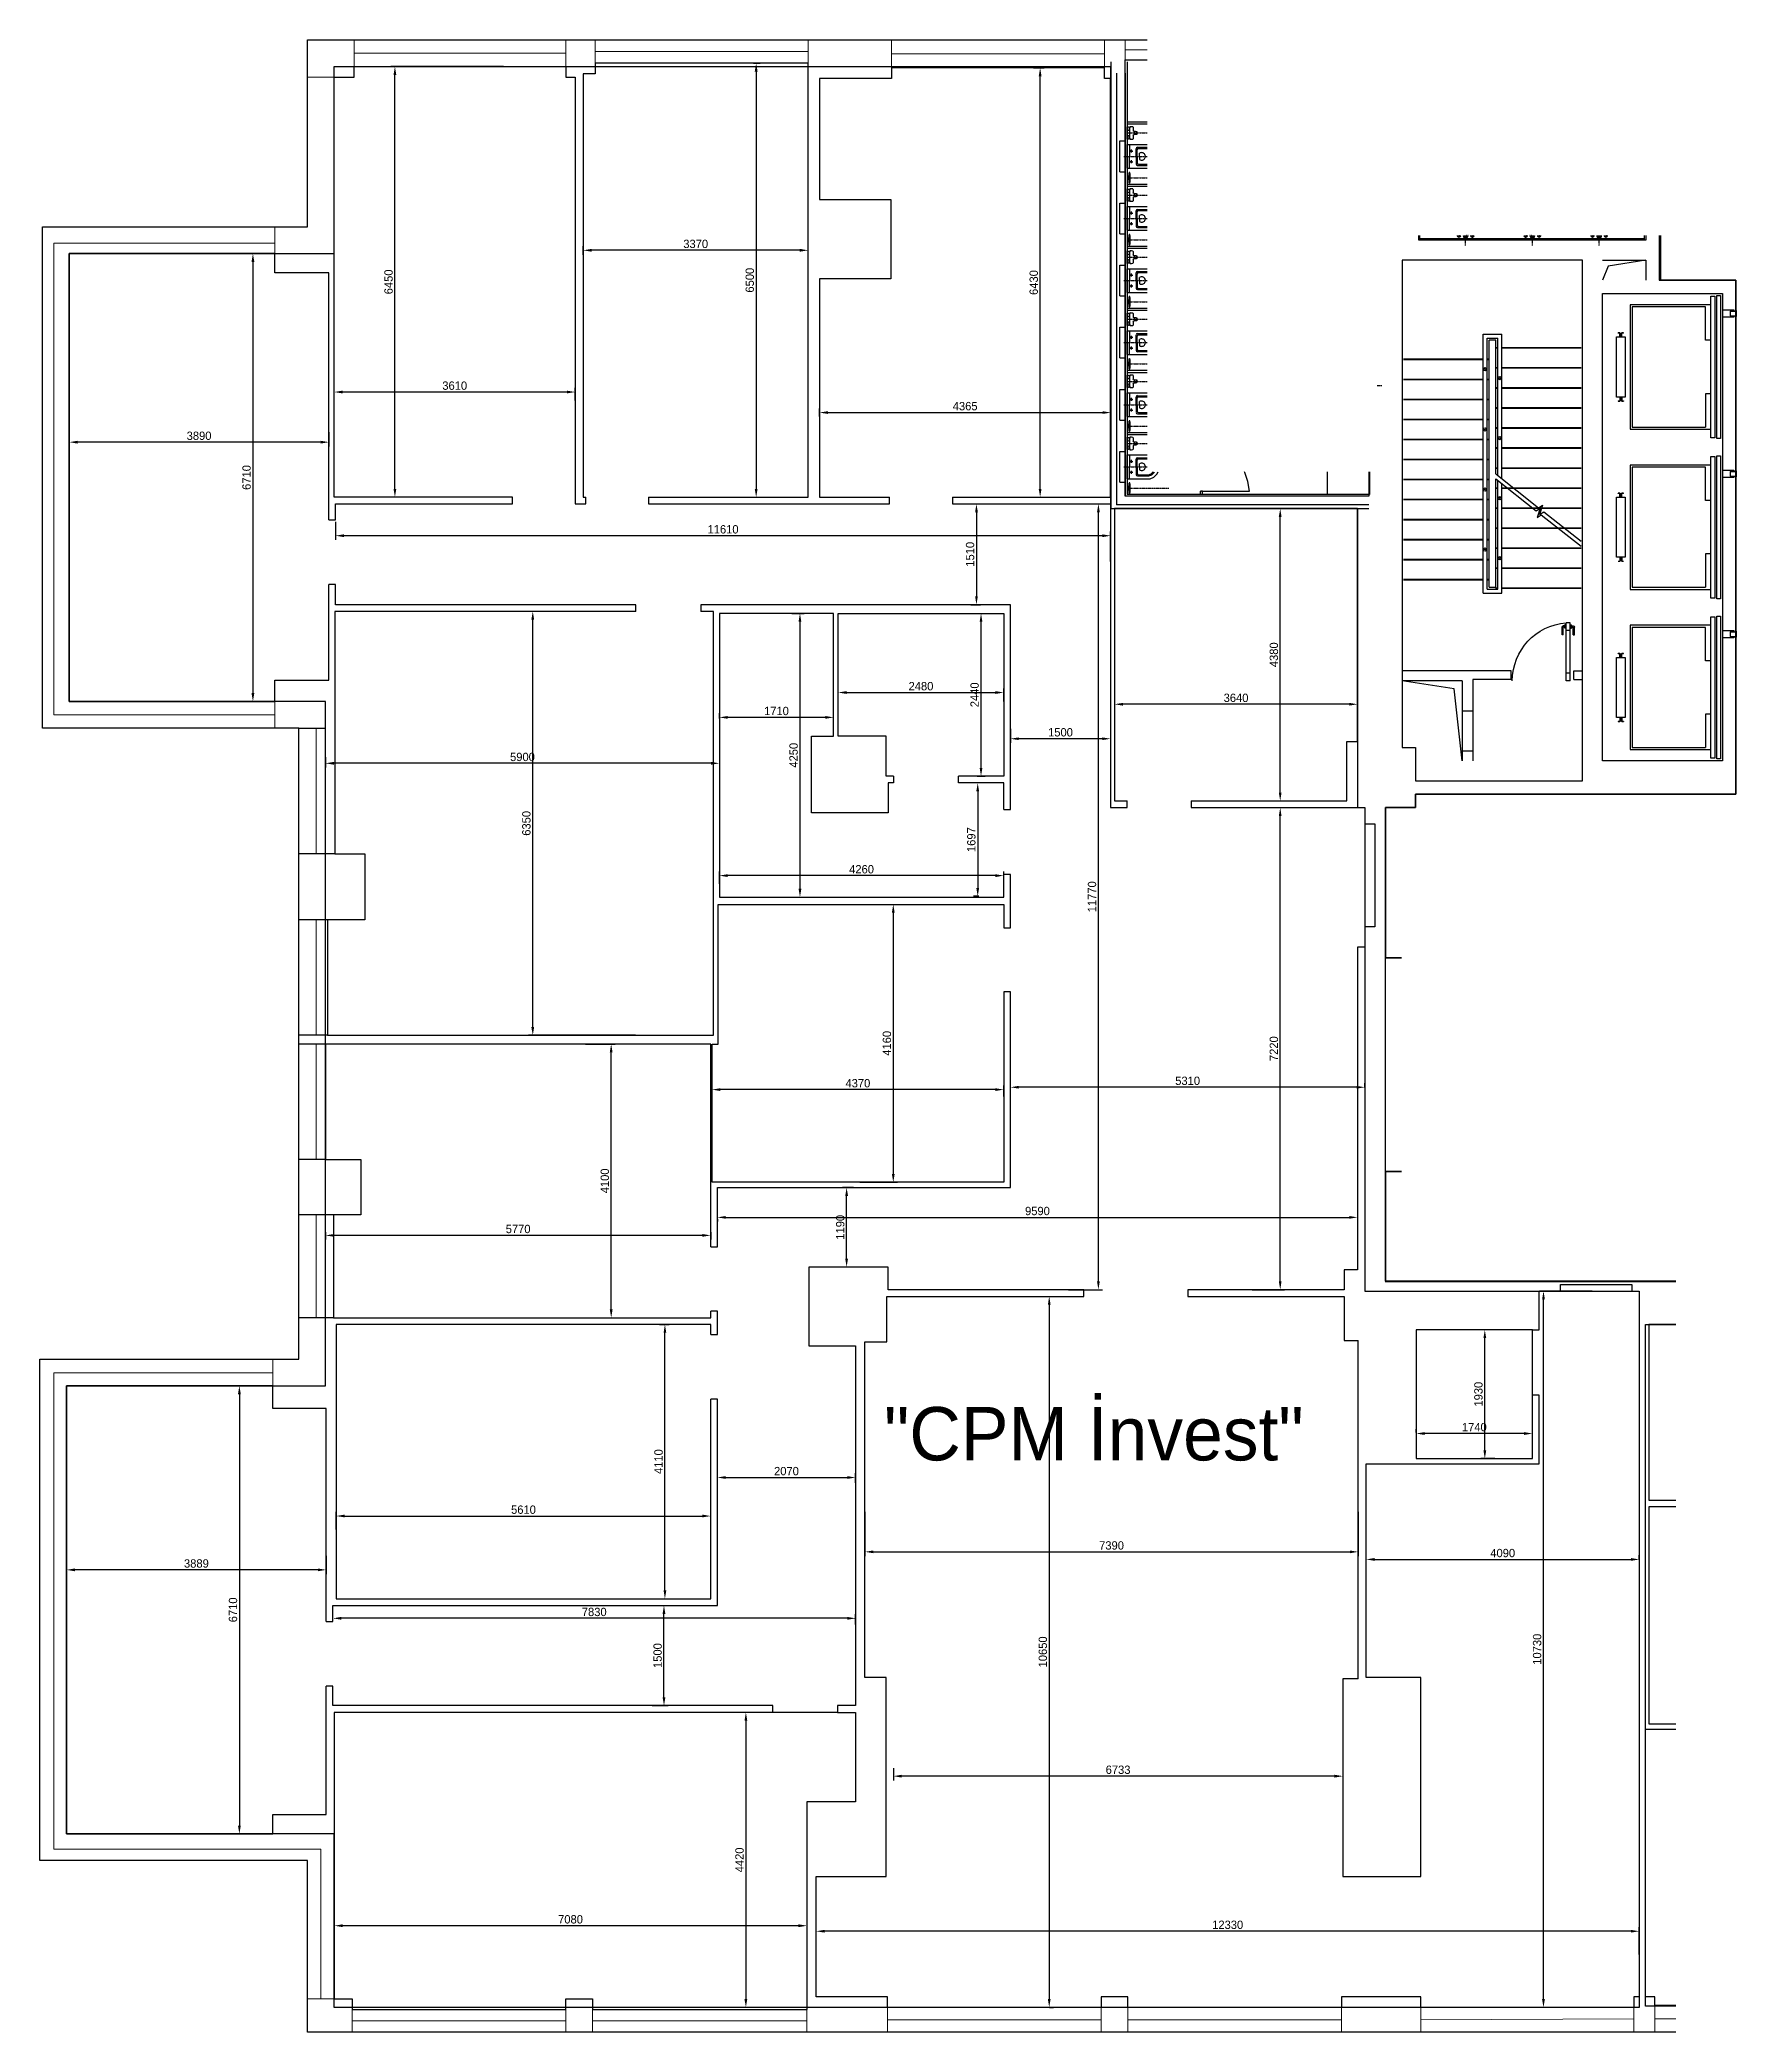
# Model space of a CAD drawing. Header units: millimetres. Extents: x 1180763 to 1206176, y -220242 to -190402.
import ezdxf

# ---------------------------------------------------------------- set-up
doc = ezdxf.new("R2010")
doc.units = ezdxf.units.MM
doc.linetypes.add('DASHDOT2', pattern=[12.7, 6.35, -3.175, 0, -3.175])
doc.linetypes.add('HIDDEN2', pattern=[4.7625, 3.175, -1.5875])
for name, color, linetype in [('Baca', 7, 'Continuous'), ('Divar-esas', 7, 'Continuous'), ('Divar-komek', 7, 'Continuous'), ('Kafel', 7, 'Continuous'), ('Lift', 7, 'Continuous'), ('Meheccer', 7, 'Continuous'), ('OFFICE_BOUNDARY', 3, 'Continuous'), ('Pillekan', 7, 'Continuous'), ('Qapi', 7, 'Continuous'), ('Santexnika', 7, 'Continuous'), ('Tavan', 7, 'Continuous')]:
    doc.layers.add(name, color=color, linetype=linetype)
doc.layers.add('syse', color=135, linetype='Continuous', lineweight=15)

msp = doc.modelspace()

# ---------------------------------------------------------------- texts
at = {"color": 0, "transparency": 16777216, "char_height": 125, "attachment_point": 5}
for s, insert in [('3370', (1190588, -193459)), ('3610', (1186978, -195582)), ('4365', (1194625, -195889)), ('3890', (1183148, -196333)), ('11610', (1190998, -197734)), ('2480', (1193963, -200083)), ('3640', (1198683, -200258)), ('1710', (1191798, -200455)), ('1500', (1196053, -200774)), ('5900', (1187993, -201143)), ('4260', (1193073, -202825)), ('4370', (1193018, -206030)), ('5310', (1197958, -205994)), ('9590', (1195708, -207944)), ('5770', (1187928, -208213)), ('1740', (1202253, -211181)), ('2070', (1191948, -211840)), ('5610', (1188008, -212417)), ('7390', (1196818, -212953)), ('4090', (1202678, -213067)), ('3889', (1183108, -213223)), ('7830', (1189068, -213949)), ('6733', (1196916, -216313)), ('7080', (1188713, -218553)), ('12330', (1198558, -218635))]:
    msp.add_mtext(s, dxfattribs=dict(at, insert=insert))
at = {"color": 0, "transparency": 16777216, "char_height": 125, "attachment_point": 5, "rotation": 90}
for s, insert in [('6450', (1185987, -194027)), ('6500', (1191399, -194002)), ('6430', (1195653, -194037)), ('6710', (1183860, -196957)), ('1510', (1194699, -198107)), ('4380', (1199250, -199612)), ('2440', (1194767, -200212)), ('4250', (1192055, -201117)), ('6350', (1188052, -202137)), ('1697', (1194718, -202381)), ('11770', (1196526, -203237)), ('4160', (1193453, -205432)), ('7220', (1199250, -205512)), ('4100', (1189227, -207492)), ('1190', (1192754, -208187)), ('1930', (1202315, -210687)), ('4110', (1190032, -211697)), ('6710', (1183657, -213917)), ('1500', (1190018, -214602)), ('10650', (1195789, -214547)), ('10730', (1203194, -214507)), ('4420', (1191245, -217662))]:
    msp.add_mtext(s, dxfattribs=dict(at, insert=insert))
at = {"color": 1, "lineweight": 30, "insert": (1189842, -210879), "char_height": 800, "attachment_point": 1}
msp.add_mtext_dynamic_manual_height_columns('\\A1;{\\C256;\\c0;            "CPM İnvest"   \\P      }', width=25301.6, gutter_width=12.5, heights=[-2305], dxfattribs=at)

# ---------------------------------------------------------------- linework, layer by layer
for p, q in [((1184773, -190402), (1197353, -190402)), ((1184773, -193202), (1184773, -190402)), ((1197023, -197237), (1197023, -190702)), ((1197023, -190702), (1197353, -190702)), ((1180803, -200712), (1180803, -193202)), ((1180803, -193202), (1184773, -193202)), ((1201423, -193402), (1201423, -193332)), ((1204823, -193332), (1204823, -193402)), ((1205023, -193332), (1205023, -194002)), ((1204823, -193402), (1201423, -193402)), ((1205023, -194002), (1206173, -194002)), ((1206173, -194002), (1206173, -201702)), ((1204434, -194792), (1204408, -194792)), ((1204408, -194796), (1204408, -194792)), ((1204430, -194796), (1204408, -194796)), ((1204434, -194848), (1204434, -194800)), ((1204438, -194844), (1204438, -194796)), ((1204458, -194852), (1204438, -194852)), ((1204454, -194848), (1204442, -194848)), ((1204458, -194844), (1204458, -194796)), ((1204488, -194792), (1204462, -194792)), ((1204462, -194848), (1204462, -194800)), ((1204488, -194796), (1204466, -194796)), ((1204488, -194796), (1204488, -194792)), ((1204408, -195808), (1204408, -195812)), ((1204408, -195808), (1204430, -195808)), ((1204408, -195812), (1204434, -195812)), ((1204434, -195756), (1204434, -195804)), ((1204438, -195752), (1204458, -195752)), ((1204438, -195760), (1204438, -195808)), ((1204442, -195756), (1204454, -195756)), ((1204458, -195760), (1204458, -195808)), ((1204462, -195756), (1204462, -195804)), ((1204462, -195812), (1204488, -195812)), ((1204466, -195808), (1204488, -195808)), ((1204488, -195808), (1204488, -195812)), ((1200673, -196872), (1200673, -197237)), ((1200673, -197237), (1197023, -197237)), ((1204434, -197192), (1204408, -197192)), ((1204408, -197196), (1204408, -197192)), ((1204430, -197196), (1204408, -197196)), ((1204434, -197248), (1204434, -197200)), ((1204438, -197244), (1204438, -197196)), ((1204458, -197244), (1204458, -197196)), ((1204488, -197192), (1204462, -197192)), ((1204462, -197248), (1204462, -197200)), ((1204488, -197196), (1204466, -197196)), ((1204488, -197196), (1204488, -197192)), ((1204458, -197252), (1204438, -197252)), ((1204454, -197248), (1204442, -197248)), ((1204408, -198208), (1204408, -198212)), ((1204408, -198208), (1204430, -198208)), ((1204408, -198212), (1204434, -198212)), ((1204434, -198156), (1204434, -198204)), ((1204438, -198152), (1204458, -198152)), ((1204438, -198160), (1204438, -198208)), ((1204442, -198156), (1204454, -198156)), ((1204458, -198160), (1204458, -198208)), ((1204462, -198156), (1204462, -198204)), ((1204462, -198212), (1204488, -198212)), ((1204466, -198208), (1204488, -198208)), ((1204488, -198208), (1204488, -198212)), ((1204434, -199592), (1204408, -199592)), ((1204408, -199596), (1204408, -199592)), ((1204430, -199596), (1204408, -199596)), ((1204434, -199648), (1204434, -199600)), ((1204438, -199644), (1204438, -199596)), ((1204458, -199644), (1204458, -199596)), ((1204488, -199592), (1204462, -199592)), ((1204462, -199648), (1204462, -199600)), ((1204488, -199596), (1204466, -199596)), ((1204488, -199596), (1204488, -199592)), ((1204458, -199652), (1204438, -199652)), ((1204454, -199648), (1204442, -199648)), ((1184643, -200712), (1180803, -200712)), ((1184643, -210162), (1184643, -200712)), ((1204408, -200608), (1204408, -200612)), ((1204408, -200608), (1204430, -200608)), ((1204408, -200612), (1204434, -200612)), ((1204434, -200556), (1204434, -200604)), ((1204438, -200552), (1204458, -200552)), ((1204438, -200560), (1204438, -200608)), ((1204442, -200556), (1204454, -200556)), ((1204458, -200560), (1204458, -200608)), ((1204462, -200556), (1204462, -200604)), ((1204462, -200612), (1204488, -200612)), ((1204466, -200608), (1204488, -200608)), ((1204488, -200608), (1204488, -200612)), ((1206173, -201702), (1201373, -201702)), ((1201373, -201702), (1201373, -201902)), ((1201373, -201902), (1200923, -201902)), ((1200923, -201902), (1200923, -204152)), ((1200923, -204152), (1201163, -204152)), ((1201163, -207352), (1200923, -207352)), ((1200923, -207352), (1200923, -209002)), ((1200923, -209002), (1205273, -208997)), ((1205273, -209642), (1204868, -209642)), ((1204868, -209642), (1204868, -212272)), ((1180763, -217672), (1180763, -210162)), ((1180763, -210162), (1184643, -210162)), ((1204868, -212272), (1205273, -212272)), ((1205273, -212372), (1204868, -212372)), ((1204868, -212372), (1204868, -215622)), ((1204818, -219712), (1204818, -215702)), ((1204818, -215702), (1205273, -215702)), ((1204868, -215622), (1205273, -215622)), ((1184773, -217672), (1180763, -217672)), ((1184773, -220242), (1184773, -217672)), ((1204958, -219712), (1204818, -219712)), ((1204958, -219842), (1204958, -219712)), ((1205273, -219842), (1204958, -219842)), ((1205273, -220242), (1184773, -220242))]:
    msp.add_line(p, q)
at = {"color": 5, "lineweight": 5}
for p, q in [((1197023, -190552), (1197353, -190552)), ((1180972, -217501), (1180972, -210369)), ((1180972, -210369), (1184253, -210369)), ((1184973, -217501), (1180972, -217501)), ((1184973, -219742), (1184973, -217501)), ((1205273, -220042), (1204958, -220042))]:
    msp.add_line(p, q, dxfattribs=at)
at = {"color": 1, "lineweight": 30}
for p, q in [((1185173, -193602), (1185173, -190802)), ((1185173, -190802), (1196803, -190802)), ((1196803, -190802), (1196803, -197422)), ((1205043, -194002), (1205043, -193332)), ((1181203, -200312), (1181203, -193602)), ((1181203, -193602), (1185173, -193602)), ((1206173, -194002), (1205043, -194002)), ((1206173, -201702), (1206173, -194002)), ((1196803, -197422), (1200503, -197422)), ((1200503, -197422), (1200503, -201902)), ((1185043, -200312), (1181203, -200312)), ((1185043, -210562), (1185043, -200312)), ((1201373, -201902), (1201373, -201702)), ((1201373, -201702), (1206173, -201702)), ((1200503, -201902), (1200613, -201902)), ((1200613, -201902), (1200613, -209142)), ((1200923, -204152), (1200923, -201902)), ((1200923, -201902), (1201373, -201902)), ((1201163, -204152), (1200923, -204152)), ((1200923, -204152), (1201163, -204152)), ((1200923, -207352), (1200923, -204152)), ((1200923, -208992), (1200923, -207352)), ((1200923, -207352), (1201163, -207352)), ((1201163, -207352), (1200923, -207352)), ((1200613, -209142), (1204723, -209142)), ((1205273, -208992), (1200923, -208992)), ((1204723, -209142), (1204723, -219872)), ((1204818, -219852), (1204818, -209642)), ((1204818, -209642), (1205273, -209642)), ((1181163, -217272), (1181163, -210562)), ((1181163, -210562), (1185043, -210562)), ((1185173, -217272), (1181163, -217272)), ((1185173, -219872), (1185173, -217272)), ((1204723, -219872), (1185173, -219872)), ((1205273, -219852), (1204818, -219852))]:
    msp.add_line(p, q, dxfattribs=at)
at = {"color": 0, "lineweight": -2, "transparency": 16777216}
for p, q in [((1187711, -190802), (1186019, -190802)), ((1186082, -197127), (1186082, -190927)), ((1191453, -190752), (1191556, -190752)), ((1191494, -190877), (1191494, -197127)), ((1195649, -190822), (1195811, -190822)), ((1195748, -197127), (1195748, -190947)), ((1183219, -193602), (1184017, -193602)), ((1188903, -193624), (1188903, -193491)), ((1192148, -193554), (1189028, -193554)), ((1192273, -193624), (1192273, -193491)), ((1183955, -193727), (1183955, -200187)), ((1185173, -195742), (1185173, -195614)), ((1188658, -195677), (1185298, -195677)), ((1188783, -195802), (1188783, -195614)), ((1192443, -196044), (1192443, -195922)), ((1192568, -195985), (1196683, -195985)), ((1196808, -196044), (1196808, -195922)), ((1181203, -196277), (1181203, -196491)), ((1185093, -196277), (1185093, -196491)), ((1184968, -196428), (1181328, -196428)), ((1187811, -197252), (1186019, -197252)), ((1191307, -197252), (1191556, -197252)), ((1194708, -197352), (1194857, -197352)), ((1194794, -197477), (1194794, -198737)), ((1195649, -197252), (1195811, -197252)), ((1196174, -197352), (1196684, -197352)), ((1196621, -208997), (1196621, -197477)), ((1198684, -197422), (1199407, -197422)), ((1185193, -197623), (1185193, -197891)), ((1196678, -197829), (1185318, -197829)), ((1196803, -198215), (1196803, -197766)), ((1199345, -201677), (1199345, -197547)), ((1189661, -198962), (1188084, -198962)), ((1192026, -198992), (1192212, -198992)), ((1194708, -198862), (1194857, -198862)), ((1194718, -198992), (1194925, -198992)), ((1188147, -205187), (1188147, -199087)), ((1192150, -199117), (1192150, -203117)), ((1194863, -201307), (1194863, -199117)), ((1192723, -200313), (1192723, -200115)), ((1192848, -200178), (1195078, -200178)), ((1195203, -200313), (1195203, -200115)), ((1183154, -200312), (1184017, -200312)), ((1190943, -200565), (1190943, -200488)), ((1192653, -200565), (1192653, -200488)), ((1196863, -200249), (1196863, -200416)), ((1200378, -200353), (1196988, -200353)), ((1200503, -200249), (1200503, -200416)), ((1192528, -200550), (1191068, -200550)), ((1195303, -200720), (1195303, -200932)), ((1196803, -200720), (1196803, -200932)), ((1196678, -200870), (1195428, -200870)), ((1185043, -201148), (1185043, -201300)), ((1190818, -201238), (1185168, -201238)), ((1190943, -201148), (1190943, -201300)), ((1194831, -201532), (1194751, -201532)), ((1194804, -201432), (1194925, -201432)), ((1194813, -201657), (1194813, -203104)), ((1198724, -201802), (1199407, -201802)), ((1198923, -201902), (1199407, -201902)), ((1199345, -208997), (1199345, -202027)), ((1190943, -203041), (1190943, -202858)), ((1195203, -203041), (1195203, -202858)), ((1195078, -202920), (1191068, -202920)), ((1191946, -203242), (1192212, -203242)), ((1193094, -203352), (1193611, -203352)), ((1193548, -203477), (1193548, -207387)), ((1194831, -203229), (1194751, -203229)), ((1189685, -205312), (1188084, -205312)), ((1188939, -205442), (1189384, -205442)), ((1189322, -209417), (1189322, -205567)), ((1190833, -206094), (1190833, -206063)), ((1195078, -206125), (1190958, -206125)), ((1195203, -206229), (1195203, -206063)), ((1195303, -206094), (1195303, -206027)), ((1200488, -206090), (1195428, -206090)), ((1200613, -206094), (1200613, -206027)), ((1192953, -207592), (1192786, -207592)), ((1193049, -207512), (1193611, -207512)), ((1192849, -208657), (1192849, -207717)), ((1185043, -208259), (1185043, -208371)), ((1190813, -208259), (1190813, -208371)), ((1190913, -208068), (1190913, -208101)), ((1191038, -208039), (1200378, -208039)), ((1200503, -208068), (1200503, -208101)), ((1190688, -208309), (1185168, -208309)), ((1192953, -208782), (1192786, -208782)), ((1196174, -209122), (1196684, -209122)), ((1198923, -209122), (1199407, -209122)), ((1204019, -209142), (1203227, -209142)), ((1195884, -209347), (1195884, -219747)), ((1195887, -209222), (1195947, -209222)), ((1203289, -219747), (1203289, -209267)), ((1188939, -209542), (1189384, -209542)), ((1190045, -209642), (1190190, -209642)), ((1190127, -213627), (1190127, -209767)), ((1202562, -209722), (1202348, -209722)), ((1202410, -211527), (1202410, -209847)), ((1183604, -210562), (1183815, -210562)), ((1183752, -210687), (1183752, -217147)), ((1201383, -211261), (1201383, -211213)), ((1203123, -211261), (1203123, -211213)), ((1202998, -211276), (1201508, -211276)), ((1202562, -211652), (1202348, -211652)), ((1190913, -211954), (1190913, -211872)), ((1191038, -211935), (1192858, -211935)), ((1192983, -212016), (1192983, -211872)), ((1185203, -212713), (1185203, -212449)), ((1190813, -212713), (1190813, -212449)), ((1193123, -212448), (1193123, -213111)), ((1200513, -212448), (1200513, -213111)), ((1185328, -212512), (1190688, -212512)), ((1193248, -213048), (1200388, -213048)), ((1181163, -213108), (1181163, -213381)), ((1184928, -213318), (1181288, -213318)), ((1185053, -213108), (1185053, -213381)), ((1200633, -213159), (1200633, -213099)), ((1200758, -213162), (1204598, -213162)), ((1204723, -213159), (1204723, -213099)), ((1189938, -213852), (1190175, -213852)), ((1190045, -213752), (1190190, -213752)), ((1185153, -214061), (1185153, -213981)), ((1192858, -214044), (1185278, -214044)), ((1190113, -215227), (1190113, -213977)), ((1192983, -214138), (1192983, -213981)), ((1189938, -215352), (1190175, -215352)), ((1191398, -215452), (1191278, -215452)), ((1191340, -215577), (1191340, -219747)), ((1193549, -216288), (1193549, -216471)), ((1200283, -216288), (1200283, -216471)), ((1200158, -216408), (1193674, -216408)), ((1183604, -217272), (1183815, -217272)), ((1185173, -217303), (1185173, -218711)), ((1192253, -217551), (1192253, -218711)), ((1192128, -218648), (1185298, -218648)), ((1192393, -219080), (1192393, -218668)), ((1204723, -219080), (1204723, -218668)), ((1204598, -218731), (1192518, -218731)), ((1191398, -219872), (1191278, -219872)), ((1195887, -219872), (1195947, -219872)), ((1204019, -219872), (1203227, -219872))]:
    msp.add_line(p, q, dxfattribs=at)
at = {"lineweight": 5}
for points in [[(1185473, -190802), (1185473, -190402)], [(1188643, -190802), (1188643, -190402)], [(1189083, -190752), (1189083, -190402)], [(1192273, -190752), (1192273, -190402)], [(1193523, -190822), (1193523, -190402)], [(1196713, -190822), (1196713, -190402)], [(1197023, -190702), (1197023, -190402)], [(1185173, -190962), (1184773, -190962)], [(1184283, -193602), (1184283, -193202)], [(1184283, -200312), (1184283, -200712)], [(1184253, -210562), (1184253, -210162)], [(1185173, -219742), (1184773, -219742)], [(1185443, -219902), (1185443, -220242)], [(1188643, -219902), (1188643, -220242)], [(1189043, -219902), (1189043, -220242)], [(1192253, -219902), (1192253, -220242)], [(1193463, -219872), (1193463, -220242)], [(1196663, -219872), (1196663, -220242)], [(1197063, -219872), (1197063, -220242)], [(1200263, -219872), (1200263, -220242)], [(1201453, -219872), (1201453, -220242)], [(1204643, -219872), (1204643, -220242)], [(1204958, -219842), (1204958, -220242)]]:
    msp.add_lwpolyline(points, dxfattribs=at)
at = {"color": 5, "lineweight": 5}
for points in [[(1188643, -190602), (1185473, -190602)], [(1189083, -190577), (1192273, -190577)], [(1193523, -190612), (1196713, -190612)], [(1184283, -200512), (1180971, -200512), (1180971, -193446), (1184283, -193446)], [(1184903, -202592), (1184903, -200712)], [(1184903, -205312), (1184903, -203582)], [(1184903, -207172), (1184903, -205442)], [(1184903, -209542), (1184903, -208002)], [(1188643, -220072), (1185443, -220072)], [(1192253, -220072), (1189043, -220072)], [(1196663, -220057), (1193463, -220057)], [(1200263, -220057), (1197063, -220057)], [(1204643, -220042), (1201453, -220057)]]:
    msp.add_lwpolyline(points, dxfattribs=at)
for points in [[(1187843, -197252), (1185173, -197252), (1185173, -190962), (1185473, -190962), (1185473, -190802), (1188643, -190802), (1188643, -190962), (1188783, -190962), (1188783, -197252)], [(1189883, -197252), (1192273, -197252), (1192273, -190752), (1189083, -190752), (1189083, -190912), (1188903, -190912), (1188903, -197252), (1188943, -197252)], [(1194433, -197252), (1196803, -197252), (1196803, -190982), (1196713, -190982), (1196713, -190822), (1193523, -190822), (1193523, -190982), (1192443, -190982), (1192443, -192792), (1193513, -192792), (1193513, -193982), (1192443, -193982), (1192443, -197252), (1193493, -197252)], [(1185093, -197592), (1185093, -193892), (1184283, -193892), (1184283, -193602), (1181203, -193602), (1181203, -200312), (1184283, -200312), (1184283, -199992), (1185093, -199992), (1185093, -198562)], [(1203873, -201502), (1203873, -193702), (1201173, -193702), (1201173, -201002), (1201373, -201002), (1201373, -201502), (1203873, -201502)], [(1185093, -197592), (1185193, -197592), (1185193, -197352), (1187843, -197352), (1187843, -197252)], [(1188783, -197252), (1188783, -197352), (1188943, -197352), (1188943, -197252)], [(1189883, -197252), (1189883, -197352), (1193493, -197352), (1193493, -197252)], [(1194433, -197252), (1194433, -197352), (1196803, -197352), (1196803, -201902), (1197053, -201902), (1197053, -201802)], [(1198013, -201802), (1200343, -201802), (1200343, -200912), (1200503, -200912), (1200503, -197422), (1196863, -197422), (1196863, -201802), (1197053, -201802)], [(1189693, -198962), (1189693, -198862), (1185193, -198862), (1185193, -198562), (1185093, -198562)], [(1189693, -198962), (1185183, -198962), (1185183, -202592), (1185633, -202592), (1185633, -203582), (1185073, -203582), (1185073, -205312), (1190853, -205312), (1190853, -198962), (1190663, -198962)], [(1195203, -201932), (1195303, -201932), (1195303, -198862), (1190663, -198862), (1190663, -198962)], [(1193553, -201432), (1193553, -201532), (1193473, -201532), (1193473, -201982), (1192323, -201982), (1192323, -200832), (1192653, -200832), (1192653, -198992), (1190943, -198992), (1190943, -203242), (1195203, -203242), (1195203, -202902)], [(1193553, -201432), (1193443, -201432), (1193443, -200832), (1192723, -200832), (1192723, -198992), (1195203, -198992), (1195203, -201432), (1194523, -201432)], [(1184643, -200712), (1185043, -200712)], [(1195203, -201932), (1195203, -201532), (1194523, -201532), (1194523, -201432)], [(1198013, -201802), (1198013, -201902), (1200613, -201902), (1200613, -202142), (1200763, -202142), (1200763, -203689), (1200613, -203689)], [(1185183, -202592), (1184643, -202592)], [(1195203, -203702), (1195303, -203702), (1195303, -202902), (1195203, -202902)], [(1195203, -204662), (1195203, -207512), (1190833, -207512), (1190833, -205442), (1190923, -205442), (1190923, -203352), (1195203, -203352), (1195203, -203702)], [(1185073, -203582), (1184643, -203582)], [(1200613, -203692), (1200613, -203992), (1200503, -203992), (1200503, -208822), (1200303, -208822), (1200303, -209122), (1197963, -209122), (1197963, -209222)], [(1190813, -208482), (1190913, -208482), (1190913, -207592), (1195303, -207592), (1195303, -204662), (1195203, -204662)], [(1185073, -205312), (1184643, -205312)], [(1185043, -205442), (1184643, -205442)], [(1190813, -208482), (1190813, -205442), (1185043, -205442), (1185043, -207172), (1185573, -207172), (1185573, -208002), (1185163, -208002), (1185163, -209542), (1190813, -209542), (1190813, -209442)], [(1185043, -207172), (1184643, -207172)], [(1185163, -208002), (1184643, -208002)], [(1196403, -209222), (1196403, -209122), (1193473, -209122), (1193473, -208782), (1192283, -208782), (1192283, -209962), (1192983, -209962), (1192983, -215352), (1192713, -215352), (1192713, -215452), (1191743, -215452), (1191743, -215352), (1185153, -215352), (1185153, -215062), (1185053, -215062)], [(1201453, -214932), (1200633, -214932), (1200633, -211732), (1203223, -211732), (1203223, -210702), (1203123, -210702), (1203123, -209722), (1203223, -209722), (1203223, -209142), (1203543, -209142), (1203543, -209042), (1204613, -209042), (1204613, -209142), (1204723, -209142), (1204723, -219712), (1204643, -219712), (1204643, -219872), (1201453, -219872), (1201453, -219712), (1200263, -219712), (1200263, -219872), (1197063, -219872), (1197063, -219712), (1196663, -219712), (1196663, -219872), (1193463, -219872), (1193463, -219712), (1192393, -219712), (1192393, -217912), (1193443, -217912), (1193443, -214932), (1193123, -214932), (1193123, -209902), (1193453, -209902), (1193453, -209222), (1196403, -209222)], [(1190813, -209792), (1190913, -209792), (1190913, -209442), (1190813, -209442)], [(1197963, -209222), (1200303, -209222), (1200303, -209882), (1200513, -209882)], [(1185163, -209542), (1184643, -209542)], [(1190813, -209792), (1190813, -209642), (1185203, -209642), (1185203, -213752), (1190813, -213752), (1190813, -210762)], [(1203123, -209722), (1201383, -209722), (1201383, -211652), (1203123, -211652), (1203123, -210702)], [(1200513, -214952), (1200513, -209882)], [(1185053, -214092), (1185053, -210902), (1184253, -210902), (1184253, -210562), (1181163, -210562), (1181163, -217272), (1184253, -217272), (1184253, -216982), (1185053, -216982), (1185053, -215062)], [(1185053, -214092), (1185153, -214092), (1185153, -213852), (1190913, -213852), (1190913, -210762), (1190813, -210762)], [(1200513, -214952), (1200283, -214952), (1200283, -217912), (1201453, -217912), (1201453, -214932)], [(1191743, -215452), (1185173, -215452), (1185173, -219742), (1185443, -219742), (1185443, -219902), (1188643, -219902), (1188643, -219742), (1189043, -219742), (1189043, -219902), (1192253, -219902)], [(1192713, -215452), (1192983, -215452), (1192983, -216792), (1192253, -216792), (1192253, -219902)]]:
    msp.add_lwpolyline(points)
msp.add_lwpolyline([(1204173, -194202), (1205973, -194202), (1205973, -201202), (1204173, -201202)], close=True)
at = {"extrusion": (0, 0, -1)}
for centre, start, end in [((-1204430, -194800), 90, 180), ((-1204434, -194796), 90, 180), ((-1204438, -194848), -90, 0), ((-1204442, -194844), -90, 0), ((-1204454, -194844), 180, -90), ((-1204462, -194796), 0, 90), ((-1204458, -194848), 180, -90), ((-1204466, -194800), 0, 90), ((-1204430, -195804), 180, -90), ((-1204438, -195756), 0, 90), ((-1204434, -195808), 180, -90), ((-1204442, -195760), 0, 90), ((-1204454, -195760), 90, 180), ((-1204458, -195756), 90, 180), ((-1204462, -195808), -90, 0), ((-1204466, -195804), -90, 0), ((-1204430, -197200), 90, 180), ((-1204434, -197196), 90, 180), ((-1204462, -197196), 0, 90), ((-1204466, -197200), 0, 90), ((-1204438, -197248), -90, 0), ((-1204442, -197244), -90, 0), ((-1204454, -197244), 180, -90), ((-1204458, -197248), 180, -90), ((-1204430, -198204), 180, -90), ((-1204438, -198156), 0, 90), ((-1204434, -198208), 180, -90), ((-1204442, -198160), 0, 90), ((-1204454, -198160), 90, 180), ((-1204458, -198156), 90, 180), ((-1204462, -198208), -90, 0), ((-1204466, -198204), -90, 0), ((-1204430, -199600), 90, 180), ((-1204434, -199596), 90, 180), ((-1204462, -199596), 0, 90), ((-1204466, -199600), 0, 90), ((-1204438, -199648), -90, 0), ((-1204442, -199644), -90, 0), ((-1204454, -199644), 180, -90), ((-1204458, -199648), 180, -90), ((-1204430, -200604), 180, -90), ((-1204438, -200556), 0, 90), ((-1204434, -200608), 180, -90), ((-1204442, -200560), 0, 90), ((-1204454, -200560), 90, 180), ((-1204458, -200556), 90, 180), ((-1204462, -200608), -90, 0), ((-1204466, -200604), -90, 0)]:
    msp.add_arc(centre, 4, start, end, dxfattribs=at)
at = {"color": 0, "transparency": 16777216}
for points in [[(1186061, -190927), (1186103, -190927), (1186082, -190802)], [(1191473, -190877), (1191515, -190877), (1191494, -190752)], [(1195727, -190947), (1195769, -190947), (1195748, -190822)], [(1183934, -193727), (1183976, -193727), (1183955, -193602)], [(1189028, -193533), (1189028, -193575), (1188903, -193554)], [(1192148, -193533), (1192148, -193575), (1192273, -193554)], [(1185298, -195656), (1185298, -195698), (1185173, -195677)], [(1188658, -195656), (1188658, -195698), (1188783, -195677)], [(1192568, -195964), (1192568, -196005), (1192443, -195985)], [(1196683, -195964), (1196683, -196005), (1196808, -195985)], [(1181328, -196407), (1181328, -196449), (1181203, -196428)], [(1184968, -196407), (1184968, -196449), (1185093, -196428)], [(1186061, -197127), (1186103, -197127), (1186082, -197252)], [(1191473, -197127), (1191515, -197127), (1191494, -197252)], [(1195727, -197127), (1195769, -197127), (1195748, -197252)], [(1194774, -197477), (1194815, -197477), (1194794, -197352)], [(1196600, -197477), (1196642, -197477), (1196621, -197352)], [(1199324, -197547), (1199365, -197547), (1199345, -197422)], [(1185318, -197808), (1185318, -197850), (1185193, -197829)], [(1196678, -197808), (1196678, -197850), (1196803, -197829)], [(1188126, -199087), (1188168, -199087), (1188147, -198962)], [(1192129, -199117), (1192171, -199117), (1192150, -198992)], [(1194774, -198737), (1194815, -198737), (1194794, -198862)], [(1194842, -199117), (1194883, -199117), (1194863, -198992)], [(1183934, -200187), (1183976, -200187), (1183955, -200312)], [(1192848, -200157), (1192848, -200199), (1192723, -200178)], [(1195078, -200157), (1195078, -200199), (1195203, -200178)], [(1196988, -200333), (1196988, -200374), (1196863, -200353)], [(1200378, -200333), (1200378, -200374), (1200503, -200353)], [(1191068, -200529), (1191068, -200571), (1190943, -200550)], [(1192528, -200529), (1192528, -200571), (1192653, -200550)], [(1195428, -200849), (1195428, -200890), (1195303, -200870)], [(1196678, -200849), (1196678, -200890), (1196803, -200870)], [(1185168, -201217), (1185168, -201259), (1185043, -201238)], [(1190818, -201217), (1190818, -201259), (1190943, -201238)], [(1194842, -201307), (1194883, -201307), (1194863, -201432)], [(1194792, -201657), (1194834, -201657), (1194813, -201532)], [(1199324, -201677), (1199365, -201677), (1199345, -201802)], [(1199324, -202027), (1199365, -202027), (1199345, -201902)], [(1191068, -202899), (1191068, -202941), (1190943, -202920)], [(1195078, -202899), (1195078, -202941), (1195203, -202920)], [(1192129, -203117), (1192171, -203117), (1192150, -203242)], [(1194792, -203104), (1194834, -203104), (1194813, -203229)], [(1193527, -203477), (1193569, -203477), (1193548, -203352)], [(1188126, -205187), (1188168, -205187), (1188147, -205312)], [(1189301, -205567), (1189343, -205567), (1189322, -205442)], [(1190958, -206104), (1190958, -206146), (1190833, -206125)], [(1195078, -206104), (1195078, -206146), (1195203, -206125)], [(1195428, -206069), (1195428, -206110), (1195303, -206090)], [(1200488, -206069), (1200488, -206110), (1200613, -206090)], [(1193527, -207387), (1193569, -207387), (1193548, -207512)], [(1192828, -207717), (1192870, -207717), (1192849, -207592)], [(1191038, -208018), (1191038, -208059), (1190913, -208039)], [(1200378, -208018), (1200378, -208059), (1200503, -208039)], [(1185168, -208288), (1185168, -208329), (1185043, -208309)], [(1190688, -208288), (1190688, -208329), (1190813, -208309)], [(1192828, -208657), (1192870, -208657), (1192849, -208782)], [(1196600, -208997), (1196642, -208997), (1196621, -209122)], [(1199324, -208997), (1199365, -208997), (1199345, -209122)], [(1203268, -209267), (1203310, -209267), (1203289, -209142)], [(1189301, -209417), (1189343, -209417), (1189322, -209542)], [(1195864, -209347), (1195905, -209347), (1195884, -209222)], [(1190107, -209767), (1190148, -209767), (1190127, -209642)], [(1202389, -209847), (1202431, -209847), (1202410, -209722)], [(1183731, -210687), (1183773, -210687), (1183752, -210562)], [(1201508, -211255), (1201508, -211297), (1201383, -211276)], [(1202998, -211255), (1202998, -211297), (1203123, -211276)], [(1202389, -211527), (1202431, -211527), (1202410, -211652)], [(1191038, -211914), (1191038, -211956), (1190913, -211935)], [(1192858, -211914), (1192858, -211956), (1192983, -211935)], [(1185328, -212491), (1185328, -212532), (1185203, -212512)], [(1190688, -212491), (1190688, -212532), (1190813, -212512)], [(1193248, -213028), (1193248, -213069), (1193123, -213048)], [(1200388, -213028), (1200388, -213069), (1200513, -213048)], [(1181288, -213297), (1181288, -213339), (1181163, -213318)], [(1184928, -213297), (1184928, -213339), (1185053, -213318)], [(1200758, -213141), (1200758, -213183), (1200633, -213162)], [(1204598, -213141), (1204598, -213183), (1204723, -213162)], [(1190107, -213627), (1190148, -213627), (1190127, -213752)], [(1190092, -213977), (1190134, -213977), (1190113, -213852)], [(1185278, -214023), (1185278, -214065), (1185153, -214044)], [(1192858, -214023), (1192858, -214065), (1192983, -214044)], [(1190092, -215227), (1190134, -215227), (1190113, -215352)], [(1191319, -215577), (1191361, -215577), (1191340, -215452)], [(1193674, -216387), (1193674, -216429), (1193549, -216408)], [(1200158, -216387), (1200158, -216429), (1200283, -216408)], [(1183731, -217147), (1183773, -217147), (1183752, -217272)], [(1185298, -218627), (1185298, -218669), (1185173, -218648)], [(1192128, -218627), (1192128, -218669), (1192253, -218648)], [(1192518, -218710), (1192518, -218751), (1192393, -218731)], [(1204598, -218710), (1204598, -218751), (1204723, -218731)], [(1191319, -219747), (1191361, -219747), (1191340, -219872)], [(1195864, -219747), (1195905, -219747), (1195884, -219872)], [(1203268, -219747), (1203310, -219747), (1203289, -219872)]]:
    msp.add_solid(points, dxfattribs=at)
at = {"layer": 'Baca'}
for p, q in [((1201952, -200124), (1201173, -200002)), ((1202073, -201202), (1201952, -200124))]:
    msp.add_line(p, q, dxfattribs=at)
msp.add_lwpolyline([(1204823, -193702), (1204257, -193793), (1204173, -194002)], dxfattribs=at)
at = {"layer": 'Divar-esas'}
for p, q in [((1202803, -199852), (1201173, -199852)), ((1202803, -199982), (1202803, -199852)), ((1203743, -199852), (1203873, -199852)), ((1203743, -199982), (1203743, -199852)), ((1202073, -200002), (1201173, -200002)), ((1202073, -200002), (1202073, -200452)), ((1202803, -199982), (1202233, -199982)), ((1202233, -199982), (1202233, -200452)), ((1203743, -199982), (1203873, -199982)), ((1202073, -200452), (1202233, -200452)), ((1202073, -201052), (1202073, -201202)), ((1202073, -201052), (1202233, -201052)), ((1202233, -201052), (1202233, -201202))]:
    msp.add_line(p, q, dxfattribs=at)
at = {"layer": 'Divar-komek'}
for p, q in [((1196893, -190902), (1196893, -197367)), ((1197023, -190902), (1197023, -197237)), ((1204823, -193332), (1204823, -193402)), ((1205023, -193332), (1205023, -194002)), ((1205023, -193332), (1205023, -194002)), ((1204173, -193702), (1204823, -193702)), ((1204823, -193702), (1204823, -194002)), ((1200673, -197237), (1197023, -197237)), ((1200673, -197367), (1196893, -197367)), ((1202073, -200452), (1202073, -201052)), ((1202233, -200452), (1202233, -201052))]:
    msp.add_line(p, q, dxfattribs=at)
at = {"layer": 'Kafel'}
for p, q in [((1197023, -190902), (1197023, -197212)), ((1197053, -190732), (1197053, -197212)), ((1201438, -193402), (1201438, -193332)), ((1204803, -193402), (1204803, -193332)), ((1205043, -193332), (1205043, -194002)), ((1201438, -193387), (1204803, -193387)), ((1200683, -196872), (1200683, -197212)), ((1200673, -197212), (1197053, -197212))]:
    msp.add_line(p, q, dxfattribs=at)
at = {"layer": 'Lift'}
for p, q in [((1205798, -196362), (1205798, -194242)), ((1205798, -194242), (1205858, -194242)), ((1205858, -194242), (1205858, -196362)), ((1205888, -196372), (1205888, -194232)), ((1205888, -194232), (1205943, -194232)), ((1205888, -194232), (1205943, -194232)), ((1205943, -194232), (1205943, -196372)), ((1204588, -194371), (1204588, -196233)), ((1205798, -194371), (1204588, -194371)), ((1204618, -194402), (1204618, -196202)), ((1205718, -194402), (1204618, -194402)), ((1205718, -194902), (1205718, -194402)), ((1205798, -194902), (1205718, -194902)), ((1205798, -195702), (1205718, -195702)), ((1205718, -195702), (1205718, -196202)), ((1204588, -196233), (1205798, -196233)), ((1204618, -196202), (1205718, -196202)), ((1205858, -196362), (1205798, -196362)), ((1205798, -198762), (1205798, -196642)), ((1205798, -196642), (1205858, -196642)), ((1205858, -196642), (1205858, -198762)), ((1205943, -196372), (1205888, -196372)), ((1205888, -198772), (1205888, -196632)), ((1205888, -196632), (1205943, -196632)), ((1205888, -196632), (1205943, -196632)), ((1205943, -196632), (1205943, -198772)), ((1204588, -196771), (1204588, -198633)), ((1205798, -196771), (1204588, -196771)), ((1204618, -196802), (1204618, -198602)), ((1205718, -196802), (1204618, -196802)), ((1205718, -197302), (1205718, -196802)), ((1205798, -197302), (1205718, -197302)), ((1205798, -198102), (1205718, -198102)), ((1205718, -198102), (1205718, -198602)), ((1204588, -198633), (1205798, -198633)), ((1204618, -198602), (1205718, -198602)), ((1205858, -198762), (1205798, -198762)), ((1205943, -198772), (1205888, -198772)), ((1205888, -201172), (1205888, -199032)), ((1205888, -199032), (1205943, -199032)), ((1205888, -199032), (1205943, -199032)), ((1205943, -199032), (1205943, -201172)), ((1204588, -199171), (1204588, -201033)), ((1205798, -199171), (1204588, -199171)), ((1204618, -199202), (1204618, -201002)), ((1205718, -199202), (1204618, -199202)), ((1205718, -199702), (1205718, -199202)), ((1205798, -201162), (1205798, -199042)), ((1205798, -199042), (1205858, -199042)), ((1205858, -199042), (1205858, -201162)), ((1205798, -199702), (1205718, -199702)), ((1205798, -200502), (1205718, -200502)), ((1205718, -200502), (1205718, -201002)), ((1204588, -201033), (1205798, -201033)), ((1204618, -201002), (1205718, -201002)), ((1205858, -201162), (1205798, -201162)), ((1205943, -201172), (1205888, -201172))]:
    msp.add_line(p, q, dxfattribs=at)
at = {"layer": 'Lift', "linetype": 'Continuous'}
for p, q in [((1205973, -194447), (1206143, -194447)), ((1206088, -194467), (1206173, -194467)), ((1206088, -194467), (1206088, -194537)), ((1206088, -194537), (1206173, -194537)), ((1206143, -194447), (1206143, -194467)), ((1206143, -194537), (1206143, -194557)), ((1206173, -194457), (1206176, -194457)), ((1206173, -194547), (1206176, -194547)), ((1206176, -194457), (1206176, -194547)), ((1206143, -194557), (1205973, -194557)), ((1205973, -196847), (1206143, -196847)), ((1206088, -196867), (1206173, -196867)), ((1206088, -196867), (1206088, -196937)), ((1206088, -196937), (1206173, -196937)), ((1206143, -196847), (1206143, -196867)), ((1206143, -196937), (1206143, -196957)), ((1206173, -196857), (1206176, -196857)), ((1206176, -196857), (1206176, -196947)), ((1206143, -196957), (1205973, -196957)), ((1206173, -196947), (1206176, -196947)), ((1205973, -199247), (1206143, -199247)), ((1206088, -199267), (1206173, -199267)), ((1206088, -199267), (1206088, -199337)), ((1206143, -199247), (1206143, -199267)), ((1206173, -199257), (1206176, -199257)), ((1206176, -199257), (1206176, -199347)), ((1206143, -199357), (1205973, -199357)), ((1206088, -199337), (1206173, -199337)), ((1206143, -199337), (1206143, -199357)), ((1206173, -199347), (1206176, -199347))]:
    msp.add_line(p, q, dxfattribs=at)
at = {"layer": 'Lift', "extrusion": (0, 0, -1)}
for points in [[(-1204513, -195752), (-1204383, -195752), (-1204383, -194852), (-1204513, -194852)], [(-1204513, -198152), (-1204383, -198152), (-1204383, -197252), (-1204513, -197252)], [(-1204513, -200552), (-1204383, -200552), (-1204383, -199652), (-1204513, -199652)]]:
    msp.add_lwpolyline(points, close=True, dxfattribs=at)
at = {"layer": 'Meheccer'}
for p, q in [((1202383, -198692), (1202383, -194812)), ((1202383, -194812), (1202663, -194812)), ((1202663, -196974), (1202663, -194812)), ((1202443, -198632), (1202443, -194872)), ((1202443, -194872), (1202603, -194872)), ((1202603, -196927), (1202603, -194872)), ((1202603, -198632), (1202603, -197000)), ((1202663, -198692), (1202663, -197048)), ((1202383, -198692), (1202663, -198692)), ((1202443, -198632), (1202603, -198632))]:
    msp.add_line(p, q, dxfattribs=at)
for centre, radius in [((1202413, -195337), 25), ((1202413, -195337), 5), ((1202633, -195467), 25), ((1202633, -195467), 5), ((1202413, -196237), 25), ((1202633, -196367), 25), ((1202413, -197138), 25), ((1202633, -197267), 25), ((1202633, -197267), 5), ((1202413, -198037), 25), ((1202633, -198167), 25), ((1202633, -198167), 5)]:
    msp.add_circle(centre, radius, dxfattribs=at)
at = {"layer": 'Meheccer', "linetype": 'HIDDEN2'}
for centre in [(1202413, -196237), (1202633, -196367), (1202413, -197138), (1202413, -198037)]:
    msp.add_circle(centre, 5, dxfattribs=at)
at = {"layer": 'OFFICE_BOUNDARY'}
msp.add_lwpolyline([(1204723, -209142), (1204723, -219872), (1185173, -219872), (1185173, -217272), (1181163, -217272), (1181163, -210562), (1185043, -210562), (1185043, -200312), (1181203, -200312), (1181203, -193602), (1185173, -193602), (1185173, -190802), (1196803, -190802), (1196803, -197422), (1200503, -197422), (1200503, -201902), (1200613, -201902), (1200613, -209142), (1204723, -209142)], close=True, dxfattribs=at)
at = {"layer": 'Pillekan'}
for p, q in [((1202473, -198602), (1202473, -194902)), ((1202573, -194902), (1202473, -194902)), ((1202573, -196903), (1202573, -194902)), ((1202573, -195010), (1202603, -195010)), ((1202573, -195017), (1202603, -195017)), ((1202663, -195010), (1203853, -195010)), ((1202663, -195017), (1203853, -195017)), ((1202383, -195187), (1201193, -195187)), ((1202383, -195194), (1201193, -195194)), ((1202473, -195187), (1202443, -195187)), ((1202473, -195194), (1202443, -195194)), ((1202573, -195310), (1202603, -195310)), ((1202573, -195317), (1202603, -195317)), ((1202663, -195310), (1203853, -195310)), ((1202663, -195317), (1203853, -195317)), ((1202383, -195487), (1201193, -195487)), ((1202383, -195494), (1201193, -195494)), ((1202473, -195487), (1202443, -195487)), ((1202473, -195494), (1202443, -195494)), ((1202573, -195610), (1202603, -195610)), ((1202573, -195617), (1202603, -195617)), ((1202663, -195610), (1203853, -195610)), ((1202663, -195617), (1203853, -195617)), ((1202383, -195787), (1201193, -195787)), ((1202383, -195794), (1201193, -195794)), ((1202473, -195787), (1202443, -195787)), ((1202473, -195794), (1202443, -195794)), ((1202573, -195910), (1202603, -195910)), ((1202573, -195917), (1202603, -195917)), ((1202663, -195910), (1203853, -195910)), ((1202663, -195917), (1203853, -195917)), ((1202383, -196087), (1201193, -196087)), ((1202383, -196094), (1201193, -196094)), ((1202473, -196087), (1202443, -196087)), ((1202473, -196094), (1202443, -196094)), ((1202573, -196210), (1202603, -196210)), ((1202573, -196217), (1202603, -196217)), ((1202663, -196210), (1203853, -196210)), ((1202663, -196217), (1203853, -196217)), ((1202383, -196387), (1201193, -196387)), ((1202383, -196394), (1201193, -196394)), ((1202473, -196387), (1202443, -196387)), ((1202473, -196394), (1202443, -196394)), ((1202573, -196510), (1202603, -196510)), ((1202573, -196517), (1202603, -196517)), ((1202663, -196510), (1203853, -196510)), ((1202663, -196517), (1203853, -196517)), ((1202383, -196687), (1201193, -196687)), ((1202383, -196694), (1201193, -196694)), ((1202473, -196687), (1202443, -196687)), ((1202473, -196694), (1202443, -196694)), ((1202573, -196810), (1202603, -196810)), ((1202573, -196817), (1202603, -196817)), ((1202663, -196810), (1203853, -196810)), ((1202663, -196817), (1203853, -196817)), ((1202383, -196987), (1201193, -196987)), ((1202383, -196994), (1201193, -196994)), ((1202473, -196987), (1202443, -196987)), ((1202473, -196994), (1202443, -196994)), ((1202573, -198617), (1202573, -196977)), ((1202573, -197110), (1202603, -197110)), ((1202573, -197117), (1202603, -197117)), ((1202663, -197110), (1203853, -197110)), ((1202663, -197117), (1203853, -197117)), ((1202383, -197287), (1201193, -197287)), ((1202383, -197294), (1201193, -197294)), ((1202473, -197287), (1202443, -197287)), ((1202473, -197294), (1202443, -197294)), ((1202573, -197410), (1202603, -197410)), ((1202573, -197417), (1202603, -197417)), ((1202663, -197410), (1203853, -197410)), ((1202663, -197417), (1203853, -197417)), ((1202383, -197587), (1201193, -197587)), ((1202383, -197594), (1201193, -197594)), ((1202473, -197587), (1202443, -197587)), ((1202473, -197594), (1202443, -197594)), ((1202573, -197710), (1202603, -197710)), ((1202573, -197717), (1202603, -197717)), ((1202663, -197710), (1203853, -197710)), ((1202663, -197717), (1203853, -197717)), ((1202383, -197887), (1201193, -197887)), ((1202383, -197894), (1201193, -197894)), ((1202473, -197887), (1202443, -197887)), ((1202473, -197894), (1202443, -197894)), ((1202573, -198010), (1202603, -198010)), ((1202573, -198017), (1202603, -198017)), ((1202663, -198010), (1203853, -198010)), ((1202663, -198017), (1203853, -198017)), ((1202383, -198187), (1201193, -198187)), ((1202383, -198194), (1201193, -198194)), ((1202473, -198187), (1202443, -198187)), ((1202473, -198194), (1202443, -198194)), ((1202573, -198310), (1202603, -198310)), ((1202573, -198317), (1202603, -198317)), ((1202663, -198310), (1203853, -198310)), ((1202663, -198317), (1203853, -198317)), ((1202383, -198487), (1201193, -198487)), ((1202383, -198494), (1201193, -198494)), ((1202473, -198487), (1202443, -198487)), ((1202473, -198494), (1202443, -198494)), ((1202473, -198602), (1202573, -198602)), ((1202573, -198610), (1202603, -198610)), ((1202573, -198617), (1202603, -198617)), ((1202663, -198610), (1203853, -198610)), ((1202663, -198617), (1203853, -198617))]:
    msp.add_line(p, q, dxfattribs=at)
at = {"layer": 'Pillekan', "linetype": 'Continuous'}
for points in [[(1202573, -196903), (1203213, -197409), (1203275, -197370), (1203229, -197509), (1203292, -197471), (1203853, -197913)], [(1202573, -196977), (1203177, -197454), (1203239, -197415), (1203193, -197554), (1203255, -197516), (1203853, -197987)]]:
    msp.add_lwpolyline(points, dxfattribs=at)
at = {"layer": 'Qapi', "linetype": 'Continuous'}
for p, q in [((1203567, -199313), (1203567, -199198)), ((1203567, -199313), (1203567, -199198)), ((1203585, -199313), (1203567, -199313)), ((1203585, -199313), (1203567, -199313)), ((1203611, -199180), (1203585, -199180)), ((1203611, -199180), (1203585, -199180)), ((1203611, -199180), (1203585, -199180)), ((1203611, -199180), (1203585, -199180)), ((1203611, -199180), (1203585, -199180)), ((1203611, -199180), (1203585, -199180)), ((1203585, -199313), (1203585, -199198)), ((1203611, -199198), (1203585, -199198)), ((1203585, -199313), (1203585, -199198)), ((1203611, -199198), (1203585, -199198)), ((1203611, -199215), (1203611, -199162)), ((1203611, -199215), (1203611, -199162)), ((1203629, -199162), (1203611, -199162)), ((1203611, -199215), (1203611, -199162)), ((1203611, -199215), (1203611, -199162)), ((1203629, -199162), (1203611, -199162)), ((1203629, -199215), (1203611, -199215)), ((1203629, -199215), (1203611, -199215)), ((1203691, -199162), (1203709, -199162)), ((1203691, -199162), (1203709, -199162)), ((1203691, -199215), (1203709, -199215)), ((1203691, -199215), (1203709, -199215)), ((1203709, -199215), (1203709, -199162)), ((1203709, -199215), (1203709, -199162)), ((1203709, -199215), (1203709, -199162)), ((1203709, -199215), (1203709, -199162)), ((1203709, -199180), (1203736, -199180)), ((1203709, -199180), (1203736, -199180)), ((1203709, -199180), (1203736, -199180)), ((1203709, -199180), (1203736, -199180)), ((1203709, -199180), (1203736, -199180)), ((1203709, -199180), (1203736, -199180)), ((1203709, -199198), (1203736, -199198)), ((1203709, -199198), (1203736, -199198)), ((1203736, -199313), (1203736, -199198)), ((1203736, -199313), (1203736, -199198)), ((1203736, -199313), (1203754, -199313)), ((1203736, -199313), (1203754, -199313)), ((1203754, -199313), (1203754, -199198)), ((1203754, -199313), (1203754, -199198))]:
    msp.add_line(p, q, dxfattribs=at)
at = {"layer": 'Qapi'}
for p, q in [((1203691, -199135), (1203629, -199135)), ((1203691, -199135), (1203629, -199135)), ((1203629, -200002), (1203629, -199135)), ((1203691, -199135), (1203629, -199135)), ((1203691, -199135), (1203629, -199135)), ((1203629, -200002), (1203629, -199135)), ((1203691, -199251), (1203629, -199251)), ((1203691, -199251), (1203629, -199251)), ((1203691, -200002), (1203691, -199135)), ((1203691, -200002), (1203691, -199135)), ((1203691, -199887), (1203629, -199887)), ((1203691, -199887), (1203629, -199887)), ((1203691, -200002), (1203629, -200002)), ((1203691, -200002), (1203629, -200002)), ((1203691, -200002), (1203629, -200002)), ((1203691, -200002), (1203629, -200002))]:
    msp.add_line(p, q, dxfattribs=at)
at = {"layer": 'Qapi', "extrusion": (0, 0, -1)}
msp.add_arc((-1203691, -200002), 869, 0, 85.8935, dxfattribs=at)
msp.add_arc((-1203691, -200002), 869, 0, 85.8935, dxfattribs=at)
at = {"layer": 'Qapi', "linetype": 'Continuous', "extrusion": (0, 0, -1)}
for centre, start, end in [((-1203585, -199198), 0, 90), ((-1203585, -199198), 0, 90), ((-1203736, -199198), 90, 180), ((-1203736, -199198), 90, 180)]:
    msp.add_arc(centre, 17.8, start, end, dxfattribs=at)
at = {"layer": 'Santexnika'}
for p, q in [((1197053, -191632), (1197353, -191632)), ((1197053, -191662), (1197353, -191662)), ((1197053, -191890), (1197053, -191704)), ((1197080, -191712), (1197080, -191755)), ((1197094, -191717), (1197080, -191717)), ((1197091, -191750), (1197080, -191750)), ((1197080, -191882), (1197080, -191839)), ((1197091, -191844), (1197080, -191844)), ((1197156, -191776), (1197156, -191818)), ((1196943, -191917), (1197023, -191917)), ((1196943, -192377), (1196943, -191917)), ((1197023, -192377), (1197023, -191917)), ((1197053, -192325), (1197053, -191970)), ((1197053, -191970), (1197353, -191970)), ((1197094, -191877), (1197080, -191877)), ((1197085, -191970), (1197085, -192147)), ((1197085, -192325), (1197085, -192147)), ((1197094, -192067), (1197138, -192067)), ((1197116, -192089), (1197116, -192043)), ((1197187, -192147), (1197187, -192033)), ((1197187, -192147), (1197187, -192261)), ((1197202, -192147), (1197202, -192049)), ((1197202, -192147), (1197202, -192245)), ((1197208, -192012), (1197353, -192012)), ((1197224, -192028), (1197353, -192028)), ((1197238, -192147), (1197238, -192101)), ((1197238, -192147), (1197238, -192193)), ((1196943, -192377), (1197023, -192377)), ((1197053, -192325), (1197353, -192325)), ((1197053, -192438), (1197053, -192497)), ((1197070, -192489), (1197070, -192445)), ((1197081, -192451), (1197070, -192451)), ((1197081, -192542), (1197081, -192392)), ((1197081, -192402), (1197098, -192402)), ((1197091, -192402), (1197091, -192392)), ((1197094, -192228), (1197138, -192228)), ((1197098, -192532), (1197098, -192402)), ((1197116, -192250), (1197116, -192205)), ((1197208, -192282), (1197353, -192282)), ((1197224, -192266), (1197353, -192266)), ((1197053, -192562), (1197353, -192562)), ((1197053, -192592), (1197353, -192592)), ((1197053, -192820), (1197053, -192634)), ((1197081, -192484), (1197070, -192484)), ((1197080, -192642), (1197080, -192685)), ((1197094, -192647), (1197080, -192647)), ((1197091, -192680), (1197080, -192680)), ((1197081, -192532), (1197098, -192532)), ((1197091, -192542), (1197091, -192532)), ((1197156, -192706), (1197156, -192748)), ((1196943, -192847), (1197023, -192847)), ((1196943, -193307), (1196943, -192847)), ((1197023, -193307), (1197023, -192847)), ((1197053, -193255), (1197053, -192900)), ((1197053, -192900), (1197353, -192900)), ((1197080, -192812), (1197080, -192769)), ((1197091, -192774), (1197080, -192774)), ((1197094, -192807), (1197080, -192807)), ((1197085, -192900), (1197085, -193077)), ((1197094, -192997), (1197138, -192997)), ((1197116, -193019), (1197116, -192973)), ((1197187, -193077), (1197187, -192963)), ((1197202, -193077), (1197202, -192979)), ((1197208, -192942), (1197353, -192942)), ((1197224, -192958), (1197353, -192958)), ((1197238, -193077), (1197238, -193031)), ((1196943, -193307), (1197023, -193307)), ((1197053, -193255), (1197353, -193255)), ((1197081, -193472), (1197081, -193322)), ((1197081, -193332), (1197098, -193332)), ((1197085, -193255), (1197085, -193077)), ((1197091, -193332), (1197091, -193322)), ((1197094, -193158), (1197138, -193158)), ((1197098, -193462), (1197098, -193332)), ((1197116, -193180), (1197116, -193135)), ((1197187, -193077), (1197187, -193191)), ((1197202, -193077), (1197202, -193175)), ((1197208, -193212), (1197353, -193212)), ((1197224, -193196), (1197353, -193196)), ((1197238, -193077), (1197238, -193123)), ((1202011, -193339), (1202015, -193339)), ((1202015, -193343), (1202015, -193332)), ((1202030, -193343), (1202015, -193343)), ((1202019, -193346), (1202019, -193343)), ((1202027, -193347), (1202027, -193343)), ((1202030, -193343), (1202030, -193332)), ((1202034, -193339), (1202030, -193339)), ((1202106, -193332), (1202106, -193335)), ((1202139, -193332), (1202139, -193335)), ((1202211, -193339), (1202215, -193339)), ((1202215, -193343), (1202215, -193332)), ((1202215, -193343), (1202230, -193343)), ((1202218, -193347), (1202218, -193343)), ((1202226, -193346), (1202226, -193343)), ((1202230, -193343), (1202230, -193332)), ((1202234, -193339), (1202230, -193339)), ((1203011, -193339), (1203015, -193339)), ((1203015, -193343), (1203015, -193332)), ((1203030, -193343), (1203015, -193343)), ((1203019, -193346), (1203019, -193343)), ((1203027, -193347), (1203027, -193343)), ((1203030, -193343), (1203030, -193332)), ((1203034, -193339), (1203030, -193339)), ((1203106, -193332), (1203106, -193335)), ((1203139, -193332), (1203139, -193335)), ((1203211, -193339), (1203215, -193339)), ((1203215, -193343), (1203215, -193332)), ((1203215, -193343), (1203230, -193343)), ((1203218, -193347), (1203218, -193343)), ((1203226, -193346), (1203226, -193343)), ((1203230, -193343), (1203230, -193332)), ((1203234, -193339), (1203230, -193339)), ((1204011, -193339), (1204015, -193339)), ((1204015, -193343), (1204015, -193332)), ((1204030, -193343), (1204015, -193343)), ((1204019, -193346), (1204019, -193343)), ((1204027, -193347), (1204027, -193343)), ((1204030, -193343), (1204030, -193332)), ((1204034, -193339), (1204030, -193339)), ((1204106, -193332), (1204106, -193335)), ((1204139, -193332), (1204139, -193335)), ((1204211, -193339), (1204215, -193339)), ((1204215, -193343), (1204215, -193332)), ((1204215, -193343), (1204230, -193343)), ((1204218, -193347), (1204218, -193343)), ((1204226, -193346), (1204226, -193343)), ((1204230, -193343), (1204230, -193332)), ((1204234, -193339), (1204230, -193339)), ((1197053, -193368), (1197053, -193427)), ((1197053, -193492), (1197353, -193492)), ((1197053, -193522), (1197353, -193522)), ((1197053, -193750), (1197053, -193564)), ((1197070, -193419), (1197070, -193375)), ((1197081, -193381), (1197070, -193381)), ((1197081, -193414), (1197070, -193414)), ((1197080, -193572), (1197080, -193615)), ((1197094, -193577), (1197080, -193577)), ((1197091, -193610), (1197080, -193610)), ((1197081, -193462), (1197098, -193462)), ((1197091, -193472), (1197091, -193462)), ((1197156, -193636), (1197156, -193678)), ((1202178, -193387), (1202068, -193387)), ((1203067, -193387), (1203177, -193387)), ((1204067, -193387), (1204177, -193387)), ((1196943, -193777), (1197023, -193777)), ((1196943, -194237), (1196943, -193777)), ((1197023, -194237), (1197023, -193777)), ((1197053, -194185), (1197053, -193830)), ((1197053, -193830), (1197353, -193830)), ((1197080, -193742), (1197080, -193699)), ((1197091, -193704), (1197080, -193704)), ((1197094, -193737), (1197080, -193737)), ((1197085, -193830), (1197085, -194007)), ((1197094, -193927), (1197138, -193927)), ((1197116, -193949), (1197116, -193903)), ((1197187, -194007), (1197187, -193893)), ((1197202, -194007), (1197202, -193909)), ((1197208, -193872), (1197353, -193872)), ((1197224, -193888), (1197353, -193888)), ((1196943, -194237), (1197023, -194237)), ((1197053, -194185), (1197353, -194185)), ((1197081, -194402), (1197081, -194252)), ((1197085, -194185), (1197085, -194007)), ((1197091, -194262), (1197091, -194252)), ((1197094, -194088), (1197138, -194088)), ((1197116, -194110), (1197116, -194065)), ((1197187, -194007), (1197187, -194121)), ((1197202, -194007), (1197202, -194105)), ((1197208, -194142), (1197353, -194142)), ((1197224, -194126), (1197353, -194126)), ((1197238, -194007), (1197238, -193961)), ((1197238, -194007), (1197238, -194053)), ((1197053, -194298), (1197053, -194357)), ((1197053, -194422), (1197353, -194422)), ((1197053, -194452), (1197353, -194452)), ((1197053, -194680), (1197053, -194494)), ((1197070, -194349), (1197070, -194305)), ((1197081, -194311), (1197070, -194311)), ((1197081, -194344), (1197070, -194344)), ((1197080, -194502), (1197080, -194545)), ((1197094, -194507), (1197080, -194507)), ((1197091, -194540), (1197080, -194540)), ((1197081, -194262), (1197098, -194262)), ((1197081, -194392), (1197098, -194392)), ((1197091, -194402), (1197091, -194392)), ((1197098, -194392), (1197098, -194262)), ((1196943, -194707), (1197023, -194707)), ((1196943, -195167), (1196943, -194707)), ((1197023, -195167), (1197023, -194707)), ((1197053, -195115), (1197053, -194760)), ((1197053, -194760), (1197353, -194760)), ((1197080, -194672), (1197080, -194629)), ((1197091, -194634), (1197080, -194634)), ((1197094, -194667), (1197080, -194667)), ((1197085, -194760), (1197085, -194937)), ((1197116, -194879), (1197116, -194833)), ((1197156, -194566), (1197156, -194608)), ((1197187, -194937), (1197187, -194823)), ((1197202, -194937), (1197202, -194839)), ((1197208, -194802), (1197353, -194802)), ((1197224, -194818), (1197353, -194818)), ((1197053, -195115), (1197353, -195115)), ((1197085, -195115), (1197085, -194937)), ((1197094, -194857), (1197138, -194857)), ((1197094, -195018), (1197138, -195018)), ((1197116, -195040), (1197116, -194995)), ((1197187, -194937), (1197187, -195051)), ((1197202, -194937), (1197202, -195035)), ((1197208, -195072), (1197353, -195072)), ((1197224, -195056), (1197353, -195056)), ((1197238, -194937), (1197238, -194891)), ((1197238, -194937), (1197238, -194983)), ((1196943, -195167), (1197023, -195167)), ((1197053, -195228), (1197053, -195287)), ((1197053, -195352), (1197353, -195352)), ((1197053, -195352), (1197353, -195352)), ((1197053, -195382), (1197353, -195382)), ((1197053, -195382), (1197353, -195382)), ((1197053, -195610), (1197053, -195424)), ((1197070, -195279), (1197070, -195235)), ((1197081, -195241), (1197070, -195241)), ((1197081, -195274), (1197070, -195274)), ((1197080, -195432), (1197080, -195475)), ((1197094, -195437), (1197080, -195437)), ((1197081, -195332), (1197081, -195182)), ((1197081, -195192), (1197098, -195192)), ((1197081, -195322), (1197098, -195322)), ((1197091, -195192), (1197091, -195182)), ((1197091, -195332), (1197091, -195322)), ((1197098, -195322), (1197098, -195192)), ((1196943, -195637), (1197023, -195637)), ((1196943, -196097), (1196943, -195637)), ((1197023, -196097), (1197023, -195637)), ((1197053, -196045), (1197053, -195690)), ((1197053, -195690), (1197353, -195690)), ((1197091, -195470), (1197080, -195470)), ((1197080, -195602), (1197080, -195559)), ((1197091, -195564), (1197080, -195564)), ((1197094, -195597), (1197080, -195597)), ((1197085, -195690), (1197085, -195867)), ((1197156, -195496), (1197156, -195538)), ((1197208, -195732), (1197353, -195732)), ((1197224, -195748), (1197353, -195748)), ((1197053, -196045), (1197353, -196045)), ((1197085, -196045), (1197085, -195867)), ((1197094, -195787), (1197138, -195787)), ((1197094, -195948), (1197138, -195948)), ((1197116, -195809), (1197116, -195763)), ((1197116, -195970), (1197116, -195925)), ((1197187, -195867), (1197187, -195753)), ((1197187, -195867), (1197187, -195981)), ((1197202, -195867), (1197202, -195769)), ((1197202, -195867), (1197202, -195965)), ((1197208, -196002), (1197353, -196002)), ((1197224, -195986), (1197353, -195986)), ((1197238, -195867), (1197238, -195821)), ((1197238, -195867), (1197238, -195913)), ((1196943, -196097), (1197023, -196097)), ((1197053, -196158), (1197053, -196217)), ((1197053, -196282), (1197353, -196282)), ((1197053, -196282), (1197353, -196282)), ((1197053, -196312), (1197353, -196312)), ((1197053, -196312), (1197353, -196312)), ((1197070, -196209), (1197070, -196165)), ((1197081, -196171), (1197070, -196171)), ((1197081, -196204), (1197070, -196204)), ((1197081, -196262), (1197081, -196112)), ((1197081, -196122), (1197098, -196122)), ((1197081, -196252), (1197098, -196252)), ((1197091, -196122), (1197091, -196112)), ((1197091, -196262), (1197091, -196252)), ((1197098, -196252), (1197098, -196122)), ((1196943, -196567), (1197023, -196567)), ((1196943, -197027), (1196943, -196567)), ((1197023, -197027), (1197023, -196567)), ((1197053, -196540), (1197053, -196354)), ((1197053, -196975), (1197053, -196620)), ((1197053, -196620), (1197353, -196620)), ((1197080, -196362), (1197080, -196405)), ((1197094, -196367), (1197080, -196367)), ((1197091, -196400), (1197080, -196400)), ((1197080, -196532), (1197080, -196489)), ((1197091, -196494), (1197080, -196494)), ((1197094, -196527), (1197080, -196527)), ((1197085, -196620), (1197085, -196797)), ((1197156, -196426), (1197156, -196468)), ((1197085, -196975), (1197085, -196797)), ((1197094, -196717), (1197138, -196717)), ((1197094, -196878), (1197138, -196878)), ((1197116, -196739), (1197116, -196693)), ((1197116, -196900), (1197116, -196855)), ((1197187, -196797), (1197187, -196683)), ((1197187, -196797), (1197187, -196911)), ((1197202, -196797), (1197202, -196699)), ((1197202, -196797), (1197202, -196895)), ((1197208, -196662), (1197353, -196662)), ((1197208, -196932), (1197376, -196932)), ((1197224, -196678), (1197353, -196678)), ((1197224, -196916), (1197374, -196916)), ((1197238, -196797), (1197238, -196751)), ((1197238, -196797), (1197238, -196843)), ((1200048, -196872), (1200048, -197212)), ((1196943, -197027), (1197023, -197027)), ((1197053, -196975), (1197395, -196975)), ((1197053, -197088), (1197053, -197147)), ((1197070, -197139), (1197070, -197095)), ((1197081, -197101), (1197070, -197101)), ((1197081, -197134), (1197070, -197134)), ((1197081, -197192), (1197081, -197042)), ((1197081, -197052), (1197098, -197052)), ((1197081, -197182), (1197098, -197182)), ((1197091, -197052), (1197091, -197042)), ((1197091, -197192), (1197091, -197182)), ((1197098, -197182), (1197098, -197052)), ((1198153, -197212), (1198153, -197162)), ((1198183, -197162), (1198153, -197162)), ((1198168, -197162), (1198883, -197162)), ((1198183, -197212), (1198183, -197162))]:
    msp.add_line(p, q, dxfattribs=at)
at = {"layer": 'Santexnika', "color": 26, "linetype": 'DASHDOT2', "true_color": 0x791e15}
for p, q in [((1197053, -191797), (1197353, -191797)), ((1197003, -192147), (1197353, -192147)), ((1197053, -192467), (1197353, -192467)), ((1197053, -192727), (1197353, -192727)), ((1197003, -193077), (1197353, -193077)), ((1202123, -193482), (1202123, -193332)), ((1203123, -193482), (1203123, -193332)), ((1204123, -193482), (1204123, -193332)), ((1197053, -193397), (1197353, -193397)), ((1197053, -193657), (1197353, -193657)), ((1197003, -194007), (1197353, -194007)), ((1197053, -194327), (1197353, -194327)), ((1197053, -194587), (1197353, -194587)), ((1197003, -194937), (1197353, -194937)), ((1197053, -195257), (1197353, -195257)), ((1197053, -195517), (1197353, -195517)), ((1200869, -195582), (1200793, -195582)), ((1197003, -195867), (1197353, -195867)), ((1197053, -196187), (1197353, -196187)), ((1197053, -196447), (1197353, -196447)), ((1197003, -196797), (1197353, -196797)), ((1197053, -197117), (1197677, -197117))]:
    msp.add_line(p, q, dxfattribs=at)
at = {"layer": 'Santexnika'}
for points in [[(1201998, -193335), (1201998, -193338), (1202000, -193340), (1202002, -193342), (1202005, -193342), (1202008, -193342), (1202010, -193340), (1202012, -193338), (1202012, -193335), (1202012, -193332), (1202012, -193332)], [(1201998, -193332), (1201998, -193332), (1201998, -193335)], [(1202015, -193335), (1202015, -193338), (1202017, -193341), (1202020, -193342), (1202023, -193343), (1202026, -193342), (1202028, -193341), (1202030, -193338), (1202030, -193335), (1202030, -193332)], [(1202015, -193332), (1202015, -193335)], [(1202033, -193335), (1202033, -193338), (1202035, -193340), (1202037, -193342), (1202040, -193342), (1202043, -193342), (1202045, -193340), (1202047, -193338), (1202047, -193335), (1202047, -193332), (1202047, -193332)], [(1202033, -193332), (1202033, -193332), (1202033, -193335)], [(1202086, -193335), (1202089, -193349), (1202097, -193361), (1202108, -193369), (1202123, -193371), (1202137, -193369), (1202148, -193361), (1202156, -193349), (1202159, -193335), (1202158, -193332)], [(1202087, -193332), (1202086, -193335)], [(1202106, -193335), (1202107, -193342), (1202111, -193347), (1202116, -193350), (1202123, -193352), (1202129, -193350), (1202134, -193347), (1202138, -193342), (1202139, -193335), (1202138, -193332)], [(1202107, -193332), (1202106, -193335)], [(1202198, -193335), (1202198, -193338), (1202200, -193340), (1202202, -193342), (1202205, -193342), (1202208, -193342), (1202210, -193340), (1202212, -193338), (1202212, -193335), (1202212, -193332), (1202212, -193332)], [(1202198, -193332), (1202198, -193332), (1202198, -193335)], [(1202215, -193335), (1202215, -193338), (1202217, -193341), (1202220, -193342), (1202223, -193343), (1202226, -193342), (1202228, -193341), (1202230, -193338), (1202230, -193335), (1202230, -193332)], [(1202215, -193332), (1202215, -193335)], [(1202233, -193335), (1202233, -193338), (1202235, -193340), (1202237, -193342), (1202240, -193342), (1202243, -193342), (1202245, -193340), (1202247, -193338), (1202247, -193335), (1202247, -193332), (1202247, -193332)], [(1202233, -193332), (1202233, -193332), (1202233, -193335)], [(1202998, -193335), (1202998, -193338), (1203000, -193340), (1203002, -193342), (1203005, -193342), (1203008, -193342), (1203010, -193340), (1203012, -193338), (1203012, -193335), (1203012, -193332), (1203012, -193332)], [(1202998, -193332), (1202998, -193332), (1202998, -193335)], [(1203015, -193335), (1203015, -193338), (1203017, -193341), (1203020, -193342), (1203023, -193343), (1203026, -193342), (1203028, -193341), (1203030, -193338), (1203030, -193335), (1203030, -193332)], [(1203015, -193332), (1203015, -193335)], [(1203033, -193335), (1203033, -193338), (1203035, -193340), (1203037, -193342), (1203040, -193342), (1203043, -193342), (1203045, -193340), (1203047, -193338), (1203047, -193335), (1203047, -193332), (1203047, -193332)], [(1203033, -193332), (1203033, -193332), (1203033, -193335)], [(1203086, -193335), (1203089, -193349), (1203097, -193361), (1203108, -193369), (1203123, -193371), (1203137, -193369), (1203148, -193361), (1203156, -193349), (1203159, -193335), (1203158, -193332)], [(1203087, -193332), (1203086, -193335)], [(1203106, -193335), (1203107, -193342), (1203111, -193347), (1203116, -193350), (1203123, -193352), (1203129, -193350), (1203134, -193347), (1203138, -193342), (1203139, -193335), (1203138, -193332)], [(1203107, -193332), (1203106, -193335)], [(1203198, -193335), (1203198, -193338), (1203200, -193340), (1203202, -193342), (1203205, -193342), (1203208, -193342), (1203210, -193340), (1203212, -193338), (1203212, -193335), (1203212, -193332), (1203212, -193332)], [(1203198, -193332), (1203198, -193332), (1203198, -193335)], [(1203215, -193335), (1203215, -193338), (1203217, -193341), (1203220, -193342), (1203223, -193343), (1203226, -193342), (1203228, -193341), (1203230, -193338), (1203230, -193335), (1203230, -193332)], [(1203215, -193332), (1203215, -193335)], [(1203233, -193335), (1203233, -193338), (1203235, -193340), (1203237, -193342), (1203240, -193342), (1203243, -193342), (1203245, -193340), (1203247, -193338), (1203247, -193335), (1203247, -193332), (1203247, -193332)], [(1203233, -193332), (1203233, -193332), (1203233, -193335)], [(1203998, -193335), (1203998, -193338), (1204000, -193340), (1204002, -193342), (1204005, -193342), (1204008, -193342), (1204010, -193340), (1204012, -193338), (1204012, -193335), (1204012, -193332), (1204012, -193332)], [(1203998, -193332), (1203998, -193332), (1203998, -193335)], [(1204015, -193335), (1204015, -193338), (1204017, -193341), (1204020, -193342), (1204023, -193343), (1204026, -193342), (1204028, -193341), (1204030, -193338), (1204030, -193335), (1204030, -193332)], [(1204015, -193332), (1204015, -193335)], [(1204033, -193335), (1204033, -193338), (1204035, -193340), (1204037, -193342), (1204040, -193342), (1204043, -193342), (1204045, -193340), (1204047, -193338), (1204047, -193335), (1204047, -193332), (1204047, -193332)], [(1204033, -193332), (1204033, -193332), (1204033, -193335)], [(1204086, -193335), (1204089, -193349), (1204097, -193361), (1204108, -193369), (1204123, -193371), (1204137, -193369), (1204148, -193361), (1204156, -193349), (1204159, -193335), (1204158, -193332)], [(1204087, -193332), (1204086, -193335)], [(1204106, -193335), (1204107, -193342), (1204111, -193347), (1204116, -193350), (1204123, -193352), (1204129, -193350), (1204134, -193347), (1204138, -193342), (1204139, -193335), (1204138, -193332)], [(1204107, -193332), (1204106, -193335)], [(1204198, -193335), (1204198, -193338), (1204200, -193340), (1204202, -193342), (1204205, -193342), (1204208, -193342), (1204210, -193340), (1204212, -193338), (1204212, -193335), (1204212, -193332), (1204212, -193332)], [(1204198, -193332), (1204198, -193332), (1204198, -193335)], [(1204215, -193335), (1204215, -193338), (1204217, -193341), (1204220, -193342), (1204223, -193343), (1204226, -193342), (1204228, -193341), (1204230, -193338), (1204230, -193335), (1204230, -193332)], [(1204215, -193332), (1204215, -193335)], [(1204233, -193335), (1204233, -193338), (1204235, -193340), (1204237, -193342), (1204240, -193342), (1204243, -193342), (1204245, -193340), (1204247, -193338), (1204247, -193335), (1204247, -193332), (1204247, -193332)], [(1204233, -193332), (1204233, -193332), (1204233, -193335)], [(1197374, -196916), (1197413, -196900), (1197443, -196873), (1197443, -196872)], [(1197376, -196932), (1197420, -196915), (1197455, -196884), (1197462, -196872)], [(1197395, -196975), (1197450, -196950), (1197494, -196909), (1197514, -196872)], [(1198883, -197162), (1198860, -197018), (1198815, -196883), (1198809, -196872)]]:
    msp.add_lwpolyline(points, dxfattribs=at)
for centre in [(1197116, -192067), (1197116, -192228), (1197116, -192997), (1197116, -193158), (1197116, -193927), (1197116, -194088), (1197116, -194857), (1197116, -195018), (1197116, -195787), (1197116, -195948), (1197116, -196717), (1197116, -196878)]:
    msp.add_circle(centre, 11.1, dxfattribs=at)
at = {"layer": 'Santexnika', "extrusion": (0, 0, -1)}
for centre in [(-1202022, -193353), (-1202223, -193353), (-1203022, -193353), (-1203223, -193353), (-1204022, -193353), (-1204223, -193353)]:
    msp.add_circle(centre, 7.36, dxfattribs=at)
for centre, radius, start, end in [((-1197044, -191800), 95.7, 94.816, 110.1457), ((-1197044, -191668), 95.7, -110.1457, -94.816), ((-1197044, -191927), 95.7, 94.816, 110.1457), ((-1197074, -191717), 8.09, 112.9919, 138.4956), ((-1197074, -191750), 8.09, -138.4956, -112.9919), ((-1197074, -191844), 8.09, 112.9919, 138.4956), ((-1197963, -191797), 873, -6.4995, 6.4995), ((-1197106, -191901), 203, 87.1749, 99.4367), ((-1193733, -191976), 3417, 175.3885, 176.452), ((-1193733, -191619), 3417, -176.452, -175.3885), ((-1197156, -191763), 12.7, -90.1961, -3.548), ((-1197156, -191831), 12.7, 3.548, 90.1961), ((-1197160, -191776), 3.69, 2.5378, 73.278), ((-1197160, -191818), 3.69, -73.278, -2.5378), ((-1197159, -192143), 371, 89.9348, 94.1243), ((-1197159, -191451), 371, -94.1243, -89.9348), ((-1197157, -191797), 37.6, 141.0864, -141.0864), ((-1197192, -191779), 3.74, 16.9044, 166.3079), ((-1197192, -191816), 3.74, -166.3079, -16.9044), ((-1197060, -191797), 137, 171.8724, -171.8724), ((-1197044, -191795), 95.7, -110.1457, -94.816), ((-1197074, -191877), 8.09, -138.4956, -112.9919), ((-1197106, -191693), 203, -99.4367, -87.1749), ((-1197044, -192730), 95.7, 94.816, 110.1457), ((-1197044, -192598), 95.7, -110.1457, -94.816), ((-1197044, -192857), 95.7, 94.816, 110.1457), ((-1197074, -192647), 8.09, 112.9919, 138.4956), ((-1197074, -192680), 8.09, -138.4956, -112.9919), ((-1197963, -192727), 873, -6.4995, 6.4995), ((-1197106, -192831), 203, 87.1749, 99.4367), ((-1193733, -192906), 3417, 175.3885, 176.452), ((-1193733, -192549), 3417, -176.452, -175.3885), ((-1197156, -192693), 12.7, -90.1961, -3.548), ((-1197156, -192761), 12.7, 3.548, 90.1961), ((-1197160, -192706), 3.69, 2.5378, 73.278), ((-1197160, -192748), 3.69, -73.278, -2.5378), ((-1197159, -193073), 371, 89.9348, 94.1243), ((-1197159, -192381), 371, -94.1243, -89.9348), ((-1197157, -192727), 37.6, 141.0864, -141.0864), ((-1197192, -192709), 3.74, 16.9044, 166.3079), ((-1197192, -192746), 3.74, -166.3079, -16.9044), ((-1197060, -192727), 137, 171.8724, -171.8724), ((-1197044, -192725), 95.7, -110.1457, -94.816), ((-1197074, -192774), 8.09, 112.9919, 138.4956), ((-1197074, -192807), 8.09, -138.4956, -112.9919), ((-1197106, -192623), 203, -99.4367, -87.1749), ((-1202023, -193335), 22.8, -72.6141, -14.9041), ((-1202023, -193335), 14, -63.7726, -23.7455), ((-1202023, -193335), 22.8, -165.0959, -102.4212), ((-1202023, -193335), 14, -156.2545, -111.2626), ((-1202223, -193335), 22.8, -77.5788, -14.9041), ((-1202223, -193335), 14, -68.7374, -23.7455), ((-1202223, -193335), 22.8, -165.0959, -107.3859), ((-1202223, -193335), 14, -156.2545, -116.2274), ((-1203023, -193335), 22.8, -72.6141, -14.9041), ((-1203023, -193335), 14, -63.7726, -23.7455), ((-1203023, -193335), 22.8, -165.0959, -102.4212), ((-1203023, -193335), 14, -156.2545, -111.2626), ((-1203223, -193335), 22.8, -77.5788, -14.9041), ((-1203223, -193335), 14, -68.7374, -23.7455), ((-1203223, -193335), 22.8, -165.0959, -107.3859), ((-1203223, -193335), 14, -156.2545, -116.2274), ((-1204023, -193335), 22.8, -72.6141, -14.9041), ((-1204023, -193335), 14, -63.7726, -23.7455), ((-1204023, -193335), 22.8, -165.0959, -102.4212), ((-1204023, -193335), 14, -156.2545, -111.2626), ((-1204223, -193335), 22.8, -77.5788, -14.9041), ((-1204223, -193335), 14, -68.7374, -23.7455), ((-1204223, -193335), 22.8, -165.0959, -107.3859), ((-1204223, -193335), 14, -156.2545, -116.2274), ((-1197044, -193660), 95.7, 94.816, 110.1457), ((-1197044, -193528), 95.7, -110.1457, -94.816), ((-1197074, -193577), 8.09, 112.9919, 138.4956), ((-1197074, -193610), 8.09, -138.4956, -112.9919), ((-1197963, -193657), 873, -6.4995, 6.4995), ((-1197106, -193761), 203, 87.1749, 99.4367), ((-1193733, -193836), 3417, 175.3885, 176.452), ((-1197156, -193623), 12.7, -90.1961, -3.548), ((-1197160, -193636), 3.69, 2.5378, 73.278), ((-1197159, -194003), 371, 89.9348, 94.1243), ((-1197157, -193657), 37.6, 141.0864, -141.0864), ((-1197192, -193639), 3.74, 16.9044, 166.3079), ((-1197060, -193657), 137, 171.8724, -171.8724), ((-1197044, -193787), 95.7, 94.816, 110.1457), ((-1197044, -193655), 95.7, -110.1457, -94.816), ((-1197074, -193704), 8.09, 112.9919, 138.4956), ((-1197074, -193737), 8.09, -138.4956, -112.9919), ((-1197106, -193553), 203, -99.4367, -87.1749), ((-1193733, -193479), 3417, -176.452, -175.3885), ((-1197156, -193691), 12.7, 3.548, 90.1961), ((-1197160, -193678), 3.69, -73.278, -2.5378), ((-1197159, -193311), 371, -94.1243, -89.9348), ((-1197192, -193676), 3.74, -166.3079, -16.9044), ((-1197044, -194590), 95.7, 94.816, 110.1457), ((-1197044, -194458), 95.7, -110.1457, -94.816), ((-1197074, -194507), 8.09, 112.9919, 138.4956), ((-1197074, -194540), 8.09, -138.4956, -112.9919), ((-1197963, -194587), 873, -6.4995, 6.4995), ((-1197106, -194691), 203, 87.1749, 99.4367), ((-1193733, -194766), 3417, 175.3885, 176.452), ((-1197156, -194553), 12.7, -90.1961, -3.548), ((-1197044, -194717), 95.7, 94.816, 110.1457), ((-1197044, -194585), 95.7, -110.1457, -94.816), ((-1197074, -194634), 8.09, 112.9919, 138.4956), ((-1197074, -194667), 8.09, -138.4956, -112.9919), ((-1197106, -194483), 203, -99.4367, -87.1749), ((-1193733, -194409), 3417, -176.452, -175.3885), ((-1197156, -194621), 12.7, 3.548, 90.1961), ((-1197160, -194566), 3.69, 2.5378, 73.278), ((-1197160, -194608), 3.69, -73.278, -2.5378), ((-1197159, -194933), 371, 89.9348, 94.1243), ((-1197159, -194241), 371, -94.1243, -89.9348), ((-1197157, -194587), 37.6, 141.0864, -141.0864), ((-1197192, -194569), 3.74, 16.9044, 166.3079), ((-1197192, -194606), 3.74, -166.3079, -16.9044), ((-1197060, -194587), 137, 171.8724, -171.8724), ((-1197044, -195520), 95.7, 94.816, 110.1457), ((-1197074, -195437), 8.09, 112.9919, 138.4956), ((-1197963, -195517), 873, -6.4995, 6.4995), ((-1197106, -195621), 203, 87.1749, 99.4367), ((-1193733, -195696), 3417, 175.3885, 176.452), ((-1197044, -195388), 95.7, -110.1457, -94.816), ((-1197044, -195647), 95.7, 94.816, 110.1457), ((-1197044, -195515), 95.7, -110.1457, -94.816), ((-1197074, -195470), 8.09, -138.4956, -112.9919), ((-1197074, -195564), 8.09, 112.9919, 138.4956), ((-1197074, -195597), 8.09, -138.4956, -112.9919), ((-1197106, -195413), 203, -99.4367, -87.1749), ((-1193733, -195339), 3417, -176.452, -175.3885), ((-1197156, -195483), 12.7, -90.1961, -3.548), ((-1197156, -195551), 12.7, 3.548, 90.1961), ((-1197160, -195496), 3.69, 2.5378, 73.278), ((-1197160, -195538), 3.69, -73.278, -2.5378), ((-1197159, -195863), 371, 89.9348, 94.1243), ((-1197159, -195171), 371, -94.1243, -89.9348), ((-1197157, -195517), 37.6, 141.0864, -141.0864), ((-1197192, -195499), 3.74, 16.9044, 166.3079), ((-1197192, -195536), 3.74, -166.3079, -16.9044), ((-1197060, -195517), 137, 171.8724, -171.8724), ((-1197044, -196450), 95.7, 94.816, 110.1457), ((-1197044, -196318), 95.7, -110.1457, -94.816), ((-1197044, -196577), 95.7, 94.816, 110.1457), ((-1197044, -196445), 95.7, -110.1457, -94.816), ((-1197074, -196367), 8.09, 112.9919, 138.4956), ((-1197074, -196400), 8.09, -138.4956, -112.9919), ((-1197074, -196494), 8.09, 112.9919, 138.4956), ((-1197074, -196527), 8.09, -138.4956, -112.9919), ((-1197963, -196447), 873, -6.4995, 6.4995), ((-1197106, -196551), 203, 87.1749, 99.4367), ((-1197106, -196343), 203, -99.4367, -87.1749), ((-1193733, -196626), 3417, 175.3885, 176.452), ((-1193733, -196269), 3417, -176.452, -175.3885), ((-1197156, -196413), 12.7, -90.1961, -3.548), ((-1197156, -196481), 12.7, 3.548, 90.1961), ((-1197160, -196426), 3.69, 2.5378, 73.278), ((-1197160, -196468), 3.69, -73.278, -2.5378), ((-1197159, -196793), 371, 89.9348, 94.1243), ((-1197159, -196101), 371, -94.1243, -89.9348), ((-1197157, -196447), 37.6, 141.0864, -141.0864), ((-1197192, -196429), 3.74, 16.9044, 166.3079), ((-1197192, -196466), 3.74, -166.3079, -16.9044), ((-1197060, -196447), 137, 171.8724, -171.8724)]:
    msp.add_arc(centre, radius, start, end, dxfattribs=at)
at = {"layer": 'Santexnika'}
for centre, radius, start, end in [((1197208, -192033), 21.6, 89.5761, 178.3144), ((1197224, -192050), 21.6, 89.5761, 178.3144), ((1197270, -192149), 57.5, 32.0212, 123.5551), ((1197242, -192149), 82.9, 1.6164, 22.147), ((1197242, -192145), 82.9, -22.147, -1.6164), ((1197047, -192475), 37.4, 57.4456, 81.9817), ((1197064, -192451), 8.09, 41.5044, 67.0081), ((1197086, -192392), 5, 0, 180), ((1197208, -192261), 21.6, -178.3144, -89.5761), ((1197224, -192244), 21.6, -178.3144, -89.5761), ((1197270, -192146), 57.5, -123.5551, -32.0212), ((1197047, -192459), 37.4, -81.9817, -57.4456), ((1197064, -192484), 8.09, -67.0081, -41.5044), ((1197086, -192542), 5, 180, 0), ((1197208, -192963), 21.6, 89.5761, 178.3144), ((1197224, -192980), 21.6, 89.5761, 178.3144), ((1197270, -193079), 57.5, 32.0212, 123.5551), ((1197242, -193079), 82.9, 1.6164, 22.147), ((1197086, -193322), 5, 0, 180), ((1197208, -193191), 21.6, -178.3144, -89.5761), ((1197224, -193174), 21.6, -178.3144, -89.5761), ((1197270, -193076), 57.5, -123.5551, -32.0212), ((1197242, -193075), 82.9, -22.147, -1.6164), ((1197047, -193405), 37.4, 57.4456, 81.9817), ((1197047, -193389), 37.4, -81.9817, -57.4456), ((1197064, -193381), 8.09, 41.5044, 67.0081), ((1197064, -193414), 8.09, -67.0081, -41.5044), ((1197086, -193472), 5, 180, 0), ((1197208, -193893), 21.6, 89.5761, 178.3144), ((1197224, -193910), 21.6, 89.5761, 178.3144), ((1197270, -194009), 57.5, 32.0212, 123.5551), ((1197086, -194252), 5, 0, 180), ((1197208, -194121), 21.6, -178.3144, -89.5761), ((1197224, -194104), 21.6, -178.3144, -89.5761), ((1197270, -194006), 57.5, -123.5551, -32.0212), ((1197242, -194009), 82.9, 1.6164, 22.147), ((1197242, -194005), 82.9, -22.147, -1.6164), ((1197047, -194335), 37.4, 57.4456, 81.9817), ((1197047, -194319), 37.4, -81.9817, -57.4456), ((1197064, -194311), 8.09, 41.5044, 67.0081), ((1197064, -194344), 8.09, -67.0081, -41.5044), ((1197086, -194402), 5, 180, 0), ((1197208, -194823), 21.6, 89.5761, 178.3144), ((1197224, -194840), 21.6, 89.5761, 178.3144), ((1197208, -195051), 21.6, -178.3144, -89.5761), ((1197224, -195034), 21.6, -178.3144, -89.5761), ((1197270, -194939), 57.5, 32.0212, 123.5551), ((1197270, -194936), 57.5, -123.5551, -32.0212), ((1197242, -194939), 82.9, 1.6164, 22.147), ((1197242, -194935), 82.9, -22.147, -1.6164), ((1197047, -195265), 37.4, 57.4456, 81.9817), ((1197047, -195249), 37.4, -81.9817, -57.4456), ((1197064, -195241), 8.09, 41.5044, 67.0081), ((1197064, -195274), 8.09, -67.0081, -41.5044), ((1197086, -195182), 5, 0, 180), ((1197086, -195332), 5, 180, 0), ((1197208, -195753), 21.6, 89.5761, 178.3144), ((1197224, -195770), 21.6, 89.5761, 178.3144), ((1197208, -195981), 21.6, -178.3144, -89.5761), ((1197224, -195964), 21.6, -178.3144, -89.5761), ((1197270, -195869), 57.5, 32.0212, 123.5551), ((1197270, -195866), 57.5, -123.5551, -32.0212), ((1197242, -195869), 82.9, 1.6164, 22.147), ((1197242, -195865), 82.9, -22.147, -1.6164), ((1197047, -196195), 37.4, 57.4456, 81.9817), ((1197047, -196179), 37.4, -81.9817, -57.4456), ((1197064, -196171), 8.09, 41.5044, 67.0081), ((1197064, -196204), 8.09, -67.0081, -41.5044), ((1197086, -196112), 5, 0, 180), ((1197086, -196262), 5, 180, 0), ((1197208, -196683), 21.6, 89.5761, 178.3144), ((1197208, -196911), 21.6, -178.3144, -89.5761), ((1197224, -196700), 21.6, 89.5761, 178.3144), ((1197224, -196894), 21.6, -178.3144, -89.5761), ((1197270, -196799), 57.5, 32.0212, 123.5551), ((1197270, -196796), 57.5, -123.5551, -32.0212), ((1197242, -196799), 82.9, 1.6164, 22.147), ((1197242, -196795), 82.9, -22.147, -1.6164), ((1197047, -197125), 37.4, 57.4456, 81.9817), ((1197047, -197109), 37.4, -81.9817, -57.4456), ((1197064, -197101), 8.09, 41.5044, 67.0081), ((1197064, -197134), 8.09, -67.0081, -41.5044), ((1197086, -197042), 5, 0, 180), ((1197086, -197192), 5, 180, 0)]:
    msp.add_arc(centre, radius, start, end, dxfattribs=at)
at = {"layer": 'syse'}
for p, q in [((1201438, -193377), (1204803, -193377)), ((1200673, -196872), (1200673, -197212))]:
    msp.add_line(p, q, dxfattribs=at)
at = {"layer": 'Tavan'}
for p in [(1196808, -190732), (1200673, -197427)]:
    msp.add_line(p, (1196808, -197427), dxfattribs=at)

msp.set_redraw_order([(e.dxf.handle, doc.entitydb.next_handle()) for e in msp.query("TEXT MTEXT ATTDEF DIMENSION ARC_DIMENSION")])  # texts and dimensions are drawn at this point

doc.saveas('drawing.dxf')
